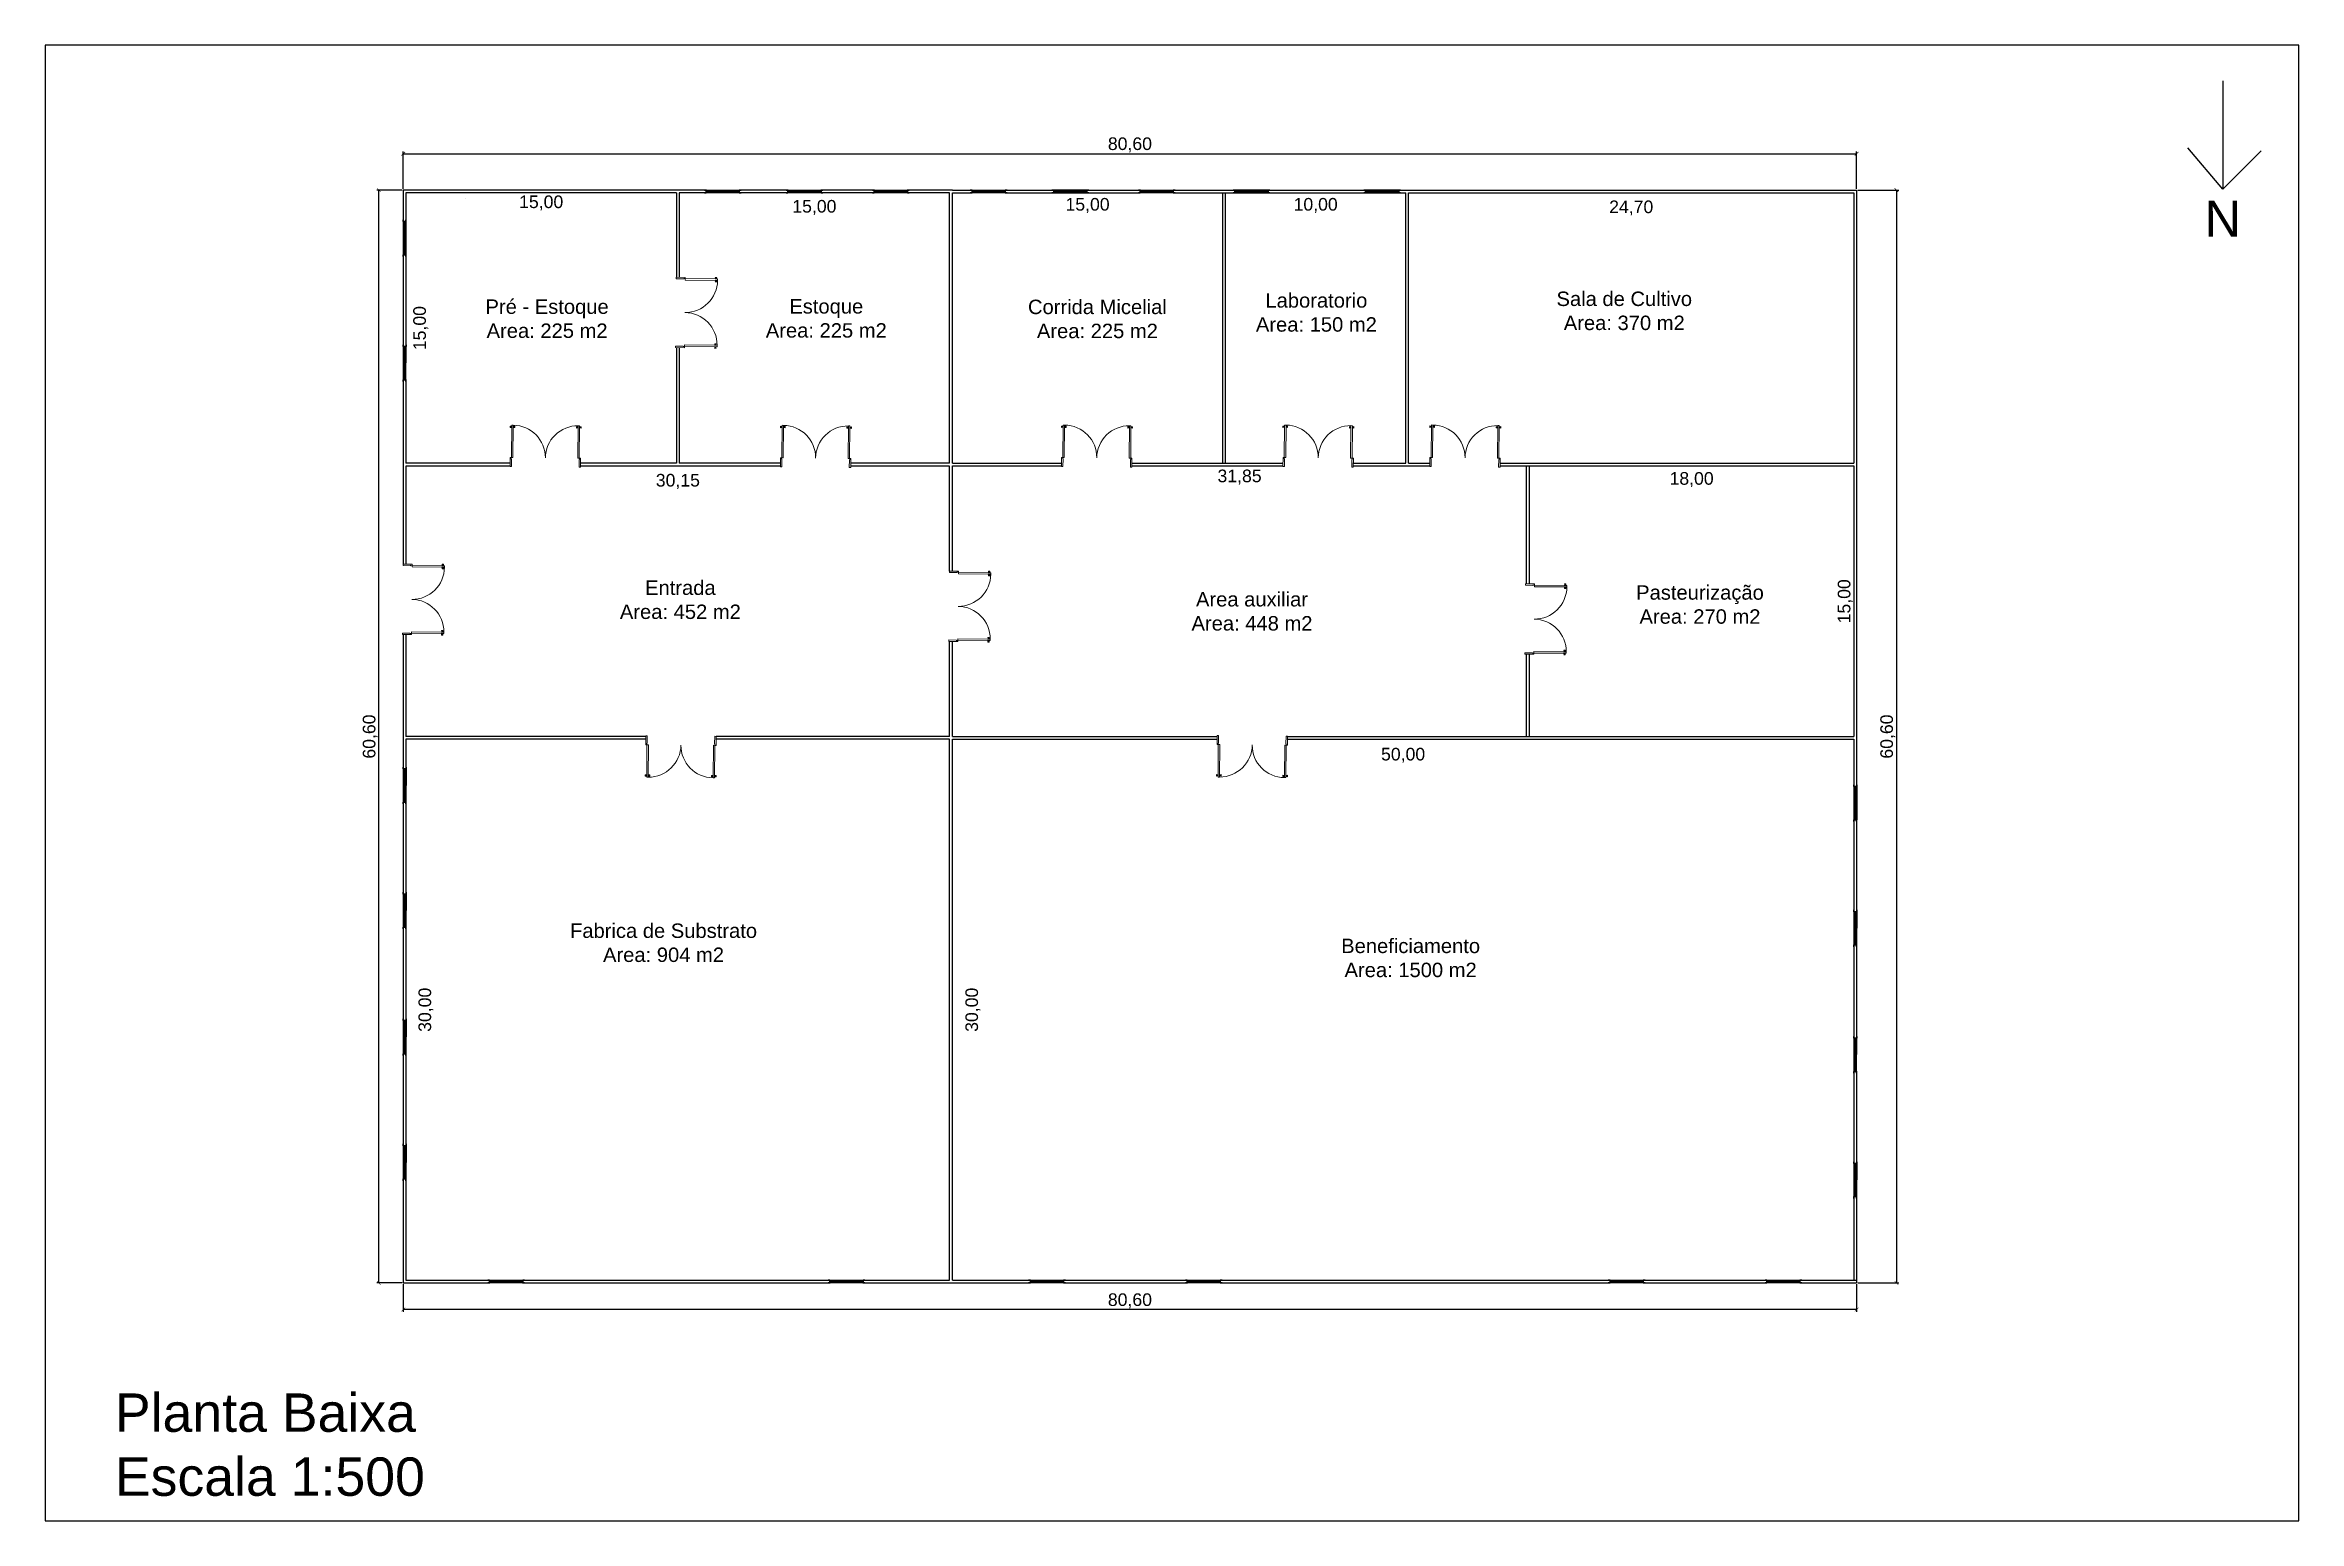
# Model space of a CAD drawing. Header units: millimetres. Extents: x 2943 to 3068, y 1960 to 2042.
import ezdxf

# ---------------------------------------------------------------- set-up
doc = ezdxf.new("R2010")
doc.units = ezdxf.units.MM
doc.styles.get("Standard").update_dxf_attribs({"font": 'arial.ttf'})
doc.dimstyles.new('cotas externas', dxfattribs={"dimtxt": 0.7, "dimasz": 0.2, "dimexe": 0.125, "dimexo": 0.0625, "dimgap": 0.0625, "dimtad": 1, "dimzin": 1, "dimtxsty": 'Standard', "dimblk": 'ARCHTICK', "dimcen": 0.2, "dimadec": 0, "dimazin": 0, "dimtfac": 1, "dimtmove": 0, "dimatfit": 3, "dimfxl": 1, "dimarcsym": 0})
doc.dimstyles.new('cotas internas', dxfattribs={"dimtxt": 0.7, "dimasz": 2.5, "dimexe": 1.25, "dimexo": 0.625, "dimgap": 0.0625, "dimtad": 1, "dimzin": 1, "dimtxsty": 'Standard', "dimcen": 2.5, "dimse1": 1, "dimse2": 1, "dimsd1": 1, "dimsd2": 1, "dimadec": 0, "dimazin": 0, "dimtfac": 1, "dimtmove": 0, "dimatfit": 3, "dimfxl": 1, "dimarcsym": 0})

msp = doc.modelspace()

# ---------------------------------------------------------------- texts
msp.add_text('N', height=2).set_placement((3062.597, 2031.435))
at = {"attachment_point": 1}
for s, width, insert, char_height in [('\\pxqc;Pré - Estoque\\PArea: 225 m2', 11.2183, (2965.069, 2027.959), 0.8), ('\\pxqc;Estoque\\PArea: 225 m2', 11.2183, (2980.552, 2027.976), 0.8), ('\\pxqc;Corrida Micelial\\PArea: 225 m2', 11.2183, (2995.587, 2027.946), 0.8), ('\\pxqc;Laboratorio\\PArea: 150 m2', 11.2183, (3007.731, 2028.306), 0.8), ('\\pxqc;Sala de Cultivo\\PArea: 370 m2', 11.2183, (3024.806, 2028.395), 0.8), ('\\pxqc;Entrada\\PArea: 452 m2', 11.2183, (2972.459, 2012.374), 0.8), ('\\pxqc;Area auxiliar\\PArea: 448 m2', 11.2183, (3004.161, 2011.734), 0.8), ('\\pxqc;Pasteurização\\PArea: 270 m2', 11.2183, (3029.005, 2012.11), 0.8), ('\\pxqc;Fabrica de Substrato\\PArea: 904 m2', 11.2183, (2971.526, 1993.354), 0.8), ('\\pxqc;Beneficiamento\\PArea: 1500 m2', 11.2183, (3012.958, 1992.514), 0.8), ('Planta Baixa\\PEscala 1:500', 34.08895, (2946.707, 1967.295), 2.1288)]:
    msp.add_mtext_dynamic_manual_height_columns(s, width=width, gutter_width=2.404, heights=[0], dxfattribs=dict(at, insert=insert, char_height=char_height))

# ---------------------------------------------------------------- blocks, each defined once
blk = doc.blocks.new('*D22')
at = {"layer": 'Defpoints', "color": 0, "transparency": 16777216}
for p in [(2962.85, 2033.87), (2977.85, 2033.87), (2977.85, 2032.83)]:
    blk.add_point(p, dxfattribs=at)
at = {"color": 0, "transparency": 16777216, "insert": (2970.35, 2033.31), "char_height": 0.7, "attachment_point": 5}
blk.add_mtext('15,00', dxfattribs=at)
blk = doc.blocks.new('_ArchTick')
at = {"color": 0, "linetype": 'ByBlock', "const_width": 0.15}
blk.add_lwpolyline([(-0.5, -0.5), (0.5, 0.5)], dxfattribs=at)
blk = doc.blocks.new('*D25')
at = {"color": 0, "lineweight": -2, "transparency": 16777216}
for p, q in [((2962.7, 2034.09), (2962.7, 2036.17)), ((3043.3, 2034.09), (3043.3, 2036.17)), ((2962.7, 2036.04), (3043.3, 2036.04))]:
    blk.add_line(p, q, dxfattribs=at)
at = {"layer": 'Defpoints', "color": 0, "transparency": 16777216}
for p in [(3043.3, 2036.04), (2962.7, 2034.02), (3043.3, 2034.02)]:
    blk.add_point(p, dxfattribs=at)
at = {"color": 0, "lineweight": -2, "transparency": 16777216, "xscale": 0.2, "yscale": 0.2, "zscale": 0.2, "rotation": 180}
blk.add_blockref('_ArchTick', (2962.7, 2036.04), dxfattribs=at)
at = {"color": 0, "lineweight": -2, "transparency": 16777216, "xscale": 0.2, "yscale": 0.2, "zscale": 0.2}
blk.add_blockref('_ArchTick', (3043.3, 2036.04), dxfattribs=at)
at = {"color": 0, "transparency": 16777216, "insert": (3003, 2036.53), "char_height": 0.7, "attachment_point": 5}
blk.add_mtext('80,60', dxfattribs=at)
blk = doc.blocks.new('*D28')
at = {"color": 0, "lineweight": -2, "transparency": 16777216}
for p, q in [((2962.64, 2034.02), (2961.23, 2034.02)), ((2961.35, 1973.42), (2961.35, 2034.02)), ((2962.64, 1973.42), (2961.23, 1973.42))]:
    blk.add_line(p, q, dxfattribs=at)
at = {"layer": 'Defpoints', "color": 0, "transparency": 16777216}
for p in [(2961.35, 2034.02), (2962.7, 2034.02), (2962.7, 1973.42)]:
    blk.add_point(p, dxfattribs=at)
at = {"color": 0, "lineweight": -2, "transparency": 16777216, "xscale": 0.2, "yscale": 0.2, "zscale": 0.2}
for p, rotation in [((2961.35, 2034.02), 90), ((2961.35, 1973.42), 270)]:
    blk.add_blockref('_ArchTick', p, dxfattribs=dict(at, rotation=rotation))
at = {"color": 0, "transparency": 16777216, "insert": (2960.87, 2003.72), "char_height": 0.7, "attachment_point": 5, "rotation": 90}
blk.add_mtext('60,60', dxfattribs=at)
blk = doc.blocks.new('*D29')
at = {"color": 0, "lineweight": -2, "transparency": 16777216}
for p, q in [((3043.36, 2034.02), (3045.64, 2034.02)), ((3045.51, 2034.02), (3045.51, 1973.42)), ((3043.36, 1973.42), (3045.64, 1973.42))]:
    blk.add_line(p, q, dxfattribs=at)
at = {"layer": 'Defpoints', "color": 0, "transparency": 16777216}
for p in [(3043.3, 2034.02), (3043.3, 1973.42), (3045.51, 1973.42)]:
    blk.add_point(p, dxfattribs=at)
at = {"color": 0, "lineweight": -2, "transparency": 16777216, "xscale": 0.2, "yscale": 0.2, "zscale": 0.2}
for p, rotation in [((3045.51, 2034.02), 90), ((3045.51, 1973.42), 270)]:
    blk.add_blockref('_ArchTick', p, dxfattribs=dict(at, rotation=rotation))
at = {"color": 0, "transparency": 16777216, "insert": (3045.03, 2003.72), "char_height": 0.7, "attachment_point": 5, "rotation": 90}
blk.add_mtext('60,60', dxfattribs=at)
blk = doc.blocks.new('*D30')
at = {"color": 0, "lineweight": -2, "transparency": 16777216}
for p, q in [((2962.7, 1973.36), (2962.7, 1971.82)), ((3043.3, 1973.36), (3043.3, 1971.82)), ((3043.3, 1971.95), (2962.7, 1971.95))]:
    blk.add_line(p, q, dxfattribs=at)
at = {"layer": 'Defpoints', "color": 0, "transparency": 16777216}
for p in [(2962.7, 1973.42), (3043.3, 1973.42), (2962.7, 1971.95)]:
    blk.add_point(p, dxfattribs=at)
at = {"color": 0, "lineweight": -2, "transparency": 16777216, "xscale": 0.2, "yscale": 0.2, "zscale": 0.2, "rotation": 180}
blk.add_blockref('_ArchTick', (2962.7, 1971.95), dxfattribs=at)
at = {"color": 0, "lineweight": -2, "transparency": 16777216, "xscale": 0.2, "yscale": 0.2, "zscale": 0.2}
blk.add_blockref('_ArchTick', (3043.3, 1971.95), dxfattribs=at)
at = {"color": 0, "transparency": 16777216, "insert": (3003, 1972.43), "char_height": 0.7, "attachment_point": 5}
blk.add_mtext('80,60', dxfattribs=at)
blk = doc.blocks.new('*D31')
at = {"layer": 'Defpoints', "color": 0, "transparency": 16777216}
for p in [(2962.85, 2033.87), (2962.85, 2018.87), (2964.16, 2018.87)]:
    blk.add_point(p, dxfattribs=at)
at = {"color": 0, "transparency": 16777216, "insert": (2963.67, 2026.37), "char_height": 0.7, "attachment_point": 5, "rotation": 90}
blk.add_mtext('15,00', dxfattribs=at)
blk = doc.blocks.new('*D32')
at = {"layer": 'Defpoints', "color": 0, "transparency": 16777216}
for p in [(2978, 2033.87), (2993, 2033.87), (2993, 2032.58)]:
    blk.add_point(p, dxfattribs=at)
at = {"color": 0, "transparency": 16777216, "insert": (2985.5, 2033.06), "char_height": 0.7, "attachment_point": 5}
blk.add_mtext('15,00', dxfattribs=at)
blk = doc.blocks.new('*D33')
at = {"layer": 'Defpoints', "color": 0, "transparency": 16777216}
for p in [(2993.15, 2033.87), (3008.15, 2033.87), (3008.15, 2032.69)]:
    blk.add_point(p, dxfattribs=at)
at = {"color": 0, "transparency": 16777216, "insert": (3000.65, 2033.17), "char_height": 0.7, "attachment_point": 5}
blk.add_mtext('15,00', dxfattribs=at)
blk = doc.blocks.new('*D34')
at = {"layer": 'Defpoints', "color": 0, "transparency": 16777216}
for p in [(3008.3, 2033.87), (3018.3, 2033.87), (3018.3, 2032.69)]:
    blk.add_point(p, dxfattribs=at)
at = {"color": 0, "transparency": 16777216, "insert": (3013.3, 2033.17), "char_height": 0.7, "attachment_point": 5}
blk.add_mtext('10,00', dxfattribs=at)
blk = doc.blocks.new('*D35')
at = {"layer": 'Defpoints', "color": 0, "transparency": 16777216}
for p in [(3018.45, 2033.87), (3043.15, 2033.87), (3043.15, 2032.55)]:
    blk.add_point(p, dxfattribs=at)
at = {"color": 0, "transparency": 16777216, "insert": (3030.8, 2033.03), "char_height": 0.7, "attachment_point": 5}
blk.add_mtext('24,70', dxfattribs=at)
blk = doc.blocks.new('*D37')
at = {"layer": 'Defpoints', "color": 0, "transparency": 16777216}
for p in [(2962.85, 2003.57), (2962.85, 1973.57), (2964.45, 1973.57)]:
    blk.add_point(p, dxfattribs=at)
at = {"color": 0, "transparency": 16777216, "insert": (2963.96, 1988.57), "char_height": 0.7, "attachment_point": 5, "rotation": 90}
blk.add_mtext('30,00', dxfattribs=at)
blk = doc.blocks.new('*D38')
at = {"layer": 'Defpoints', "color": 0, "transparency": 16777216}
for p in [(2993.15, 2003.57), (3043.15, 2003.57), (3043.15, 2002.19)]:
    blk.add_point(p, dxfattribs=at)
at = {"color": 0, "transparency": 16777216, "insert": (3018.15, 2002.68), "char_height": 0.7, "attachment_point": 5}
blk.add_mtext('50,00', dxfattribs=at)
blk = doc.blocks.new('*D39')
at = {"layer": 'Defpoints', "color": 0, "transparency": 16777216}
for p in [(2993.15, 2003.57), (2993.15, 1973.57), (2994.78, 1973.57)]:
    blk.add_point(p, dxfattribs=at)
at = {"color": 0, "transparency": 16777216, "insert": (2994.29, 1988.57), "char_height": 0.7, "attachment_point": 5, "rotation": 90}
blk.add_mtext('30,00', dxfattribs=at)
blk = doc.blocks.new('*D40')
at = {"layer": 'Defpoints', "color": 0, "transparency": 16777216}
for p in [(3025.15, 2018.72), (3043.15, 2018.72), (3043.15, 2017.49)]:
    blk.add_point(p, dxfattribs=at)
at = {"color": 0, "transparency": 16777216, "insert": (3034.15, 2017.97), "char_height": 0.7, "attachment_point": 5}
blk.add_mtext('18,00', dxfattribs=at)
blk = doc.blocks.new('*D41')
at = {"layer": 'Defpoints', "color": 0, "transparency": 16777216}
for p in [(3043.15, 2018.73), (3043.15, 2003.72), (3043.15, 2003.72)]:
    blk.add_point(p, dxfattribs=at)
at = {"color": 0, "transparency": 16777216, "insert": (3042.67, 2011.22), "char_height": 0.7, "attachment_point": 5, "rotation": 90}
blk.add_mtext('15,00', dxfattribs=at)
blk = doc.blocks.new('*D42')
at = {"layer": 'Defpoints', "color": 0, "transparency": 16777216}
for p in [(2993.15, 2018.72), (3025, 2018.72), (3025, 2017.63)]:
    blk.add_point(p, dxfattribs=at)
at = {"color": 0, "transparency": 16777216, "insert": (3009.08, 2018.11), "char_height": 0.7, "attachment_point": 5}
blk.add_mtext('31,85', dxfattribs=at)
blk = doc.blocks.new('*D43')
at = {"layer": 'Defpoints', "color": 0, "transparency": 16777216}
for p in [(2962.85, 2018.72), (2993, 2018.72), (2993, 2017.39)]:
    blk.add_point(p, dxfattribs=at)
at = {"color": 0, "transparency": 16777216, "insert": (2977.93, 2017.87), "char_height": 0.7, "attachment_point": 5}
blk.add_mtext('30,15', dxfattribs=at)

# ---------------------------------------------------------------- dimensions: what is measured, and where the dimension line sits
for base, p1, p2, dimstyle, picture, middle in [((3043.302, 2036.043), (2962.702, 2034.023), (3043.302, 2034.023), 'cotas externas', '*D25', (3003.002, 2036.526)), ((2977.852, 2032.828), (2962.852, 2033.873), (2977.852, 2033.873), 'cotas internas', '*D22', (2970.352, 2033.311)), ((2993.002, 2032.575), (2978.002, 2033.873), (2993.002, 2033.873), 'cotas internas', '*D32', (2985.502, 2033.059)), ((3008.152, 2032.689), (2993.152, 2033.873), (3008.152, 2033.873), 'cotas internas', '*D33', (3000.652, 2033.172)), ((3018.302, 2032.689), (3008.302, 2033.873), (3018.302, 2033.873), 'cotas internas', '*D34', (3013.302, 2033.172)), ((3043.152, 2032.551), (3018.452, 2033.873), (3043.152, 2033.873), 'cotas internas', '*D35', (3030.802, 2033.034)), ((2993.002, 2017.389), (2962.852, 2018.723), (2993.002, 2018.723), 'cotas internas', '*D43', (2977.927, 2017.872)), ((3025.002, 2017.625), (2993.152, 2018.724), (3025.002, 2018.724), 'cotas internas', '*D42', (3009.077, 2018.108)), ((3043.152, 2017.487), (3025.152, 2018.724), (3043.152, 2018.724), 'cotas internas', '*D40', (3034.152, 2017.97)), ((3043.152, 2002.192), (2993.152, 2003.57), (3043.152, 2003.57), 'cotas internas', '*D38', (3018.152, 2002.675)), ((2962.702, 1971.948), (3043.302, 1973.423), (2962.702, 1973.423), 'cotas externas', '*D30', (3003.002, 1972.431))]:
    dim = msp.add_linear_dim(base=base, p1=p1, p2=p2, dimstyle=dimstyle)
    dim.commit()
    dim.dimension.update_dxf_attribs({"geometry": picture, "text_midpoint": middle})
for base, p1, p2, dimstyle, picture, middle in [((2961.351, 2034.023), (2962.702, 1973.423), (2962.702, 2034.023), 'cotas externas', '*D28', (2960.868, 2003.723)), ((2964.158, 2018.873), (2962.852, 2033.873), (2962.852, 2018.873), 'cotas internas', '*D31', (2963.674, 2026.373)), ((3045.51, 1973.423), (3043.302, 2034.023), (3043.302, 1973.423), 'cotas externas', '*D29', (3045.027, 2003.723)), ((3043.152, 2003.724), (3043.152, 2018.725), (3043.152, 2003.724), 'cotas internas', '*D41', (3042.669, 2011.225)), ((2964.448, 1973.573), (2962.852, 2003.573), (2962.852, 1973.573), 'cotas internas', '*D37', (2963.965, 1988.573)), ((2994.777, 1973.573), (2993.152, 2003.57), (2993.152, 1973.573), 'cotas internas', '*D39', (2994.294, 1988.571))]:
    dim = msp.add_linear_dim(base=base, p1=p1, p2=p2, angle=90, dimstyle=dimstyle)
    dim.commit()
    dim.dimension.update_dxf_attribs({"geometry": picture, "text_midpoint": middle})

# ---------------------------------------------------------------- linework, layer by layer
for p, q in [((3067.83, 2042.064), (2942.837, 2042.064)), ((2942.837, 2042.064), (2942.837, 2036.574)), ((3067.83, 1960.226), (3067.83, 2042.064)), ((3063.613, 2040.076), (3063.613, 2034.076)), ((2942.837, 2036.574), (2942.837, 1960.226)), ((3063.613, 2034.076), (3061.678, 2036.368)), ((3063.613, 2034.076), (3065.739, 2036.192)), ((2962.702, 2034.023), (2962.702, 2032.35)), ((2979.4, 2034.023), (2962.702, 2034.023)), ((2962.852, 2033.873), (2962.852, 2032.35)), ((2977.852, 2033.873), (2962.852, 2033.873)), ((2977.852, 2033.873), (2977.852, 2029.188)), ((2978.002, 2033.873), (2978.002, 2029.187)), ((2979.4, 2033.873), (2978.002, 2033.873)), ((2979.5, 2034.025), (2981.338, 2034.023)), ((2981.338, 2033.873), (2979.5, 2033.873)), ((2979.519, 2033.978), (2980.886, 2033.976)), ((2979.519, 2033.922), (2980.886, 2033.919)), ((2981.319, 2033.976), (2980.886, 2033.976)), ((2981.319, 2033.919), (2980.886, 2033.919)), ((2983.932, 2034.023), (2981.4, 2034.023)), ((2983.932, 2033.873), (2981.4, 2033.873)), ((2984.032, 2034.025), (2985.869, 2034.023)), ((2985.869, 2033.873), (2984.032, 2033.875)), ((2984.051, 2033.978), (2985.418, 2033.976)), ((2984.051, 2033.922), (2985.418, 2033.919)), ((2985.851, 2033.976), (2985.418, 2033.976)), ((2985.851, 2033.919), (2985.418, 2033.919)), ((2988.724, 2034.023), (2985.932, 2034.023)), ((2988.724, 2033.873), (2985.932, 2033.873)), ((2988.824, 2034.025), (2990.661, 2034.023)), ((2990.661, 2033.873), (2988.824, 2033.875)), ((2988.842, 2033.978), (2990.209, 2033.976)), ((2988.842, 2033.922), (2990.209, 2033.919)), ((2990.643, 2033.976), (2990.209, 2033.976)), ((2990.643, 2033.919), (2990.209, 2033.919)), ((2993.152, 2034.023), (2990.724, 2034.023)), ((2993.002, 2033.873), (2990.724, 2033.873)), ((2993.002, 2018.873), (2993.002, 2033.873)), ((2993.152, 2034.023), (2994.146, 2034.023)), ((2993.152, 2018.875), (2993.152, 2033.873)), ((2993.152, 2033.873), (2994.146, 2033.873)), ((2994.246, 2034.025), (2996.084, 2034.023)), ((2996.084, 2033.873), (2994.246, 2033.875)), ((2994.265, 2033.978), (2995.632, 2033.976)), ((2994.265, 2033.922), (2995.632, 2033.919)), ((2996.065, 2033.976), (2995.632, 2033.976)), ((2996.065, 2033.919), (2995.632, 2033.919)), ((2996.146, 2034.023), (2998.678, 2034.023)), ((2996.146, 2033.873), (2998.678, 2033.873)), ((3000.616, 2034.023), (2998.778, 2034.023)), ((2998.778, 2033.875), (3000.616, 2033.873)), ((2998.797, 2033.978), (3000.164, 2033.976)), ((2998.797, 2033.922), (3000.164, 2033.919)), ((3000.597, 2033.976), (3000.164, 2033.976)), ((3000.597, 2033.919), (3000.164, 2033.919)), ((3000.678, 2034.023), (3003.47, 2034.023)), ((3000.678, 2033.873), (3003.47, 2033.873)), ((3003.57, 2034.025), (3005.407, 2034.023)), ((3005.407, 2033.873), (3003.57, 2033.875)), ((3003.588, 2033.978), (3004.956, 2033.976)), ((3003.588, 2033.922), (3004.956, 2033.919)), ((3005.389, 2033.976), (3004.956, 2033.976)), ((3005.389, 2033.919), (3004.956, 2033.919)), ((3005.47, 2034.023), (3008.725, 2034.023)), ((3005.47, 2033.873), (3008.725, 2033.873)), ((3008.152, 2018.875), (3008.152, 2033.873)), ((3008.302, 2018.875), (3008.302, 2033.873)), ((3010.662, 2034.023), (3008.825, 2034.025)), ((3008.825, 2033.875), (3010.662, 2033.873)), ((3008.844, 2033.978), (3010.211, 2033.976)), ((3008.844, 2033.922), (3010.211, 2033.919)), ((3010.644, 2033.976), (3010.211, 2033.976)), ((3010.644, 2033.919), (3010.211, 2033.919)), ((3010.725, 2034.023), (3015.967, 2034.023)), ((3010.725, 2033.873), (3015.967, 2033.873)), ((3017.905, 2034.023), (3016.067, 2034.025)), ((3016.067, 2033.875), (3017.905, 2033.873)), ((3016.086, 2033.978), (3017.453, 2033.976)), ((3016.086, 2033.922), (3017.453, 2033.919)), ((3017.886, 2033.976), (3017.453, 2033.976)), ((3017.886, 2033.919), (3017.453, 2033.919)), ((3017.967, 2034.023), (3043.302, 2034.023)), ((3017.967, 2033.873), (3018.302, 2033.873)), ((3018.302, 2018.875), (3018.302, 2033.873)), ((3018.452, 2018.875), (3018.452, 2033.873)), ((3018.452, 2033.873), (3043.152, 2033.873)), ((3043.152, 2033.873), (3043.152, 2018.875)), ((3043.302, 2034.023), (3043.302, 2001.009)), ((2962.702, 2032.278), (2962.7, 2030.441)), ((2962.749, 2032.259), (2962.747, 2030.892)), ((2962.805, 2032.259), (2962.803, 2030.892)), ((2962.852, 2032.278), (2962.85, 2030.441)), ((2962.702, 2030.35), (2962.702, 2025.41)), ((2962.747, 2030.459), (2962.747, 2030.892)), ((2962.803, 2030.459), (2962.803, 2030.892)), ((2962.852, 2030.35), (2962.852, 2025.41)), ((2962.704, 2025.347), (2962.702, 2023.51)), ((2962.751, 2025.328), (2962.749, 2023.961)), ((2962.808, 2025.328), (2962.805, 2023.961)), ((2962.852, 2023.51), (2962.854, 2025.347)), ((2977.852, 2025.288), (2977.852, 2018.873)), ((2978.002, 2025.287), (2978.002, 2018.873)), ((2962.749, 2023.528), (2962.749, 2023.961)), ((2962.805, 2023.528), (2962.805, 2023.961)), ((2962.702, 2023.41), (2962.702, 2018.873)), ((2962.852, 2023.41), (2962.852, 2018.873)), ((2962.702, 2018.873), (2962.702, 2013.282)), ((2968.629, 2018.873), (2962.852, 2018.873)), ((2962.852, 2018.723), (2962.852, 2013.305)), ((2968.628, 2018.723), (2962.852, 2018.723)), ((2977.852, 2018.723), (2972.528, 2018.723)), ((2977.852, 2018.873), (2972.53, 2018.873)), ((2983.616, 2018.723), (2977.852, 2018.723)), ((2983.618, 2018.873), (2978.002, 2018.873)), ((2993.002, 2018.723), (2987.517, 2018.723)), ((2993.002, 2018.873), (2987.518, 2018.873)), ((2993.002, 2012.895), (2993.002, 2018.723)), ((2993.152, 2018.875), (2999.209, 2018.875)), ((2993.152, 2018.725), (2999.208, 2018.725)), ((2993.152, 2012.894), (2993.152, 2018.724)), ((3003.108, 2018.725), (3011.486, 2018.725)), ((3003.109, 2018.875), (3011.487, 2018.875)), ((3015.386, 2018.725), (3019.629, 2018.725)), ((3015.388, 2018.875), (3018.302, 2018.875)), ((3018.452, 2018.875), (3019.63, 2018.875)), ((3023.529, 2018.725), (3043.152, 2018.725)), ((3023.531, 2018.875), (3043.152, 2018.875)), ((3025.002, 2012.186), (3025.002, 2018.724)), ((3025.152, 2012.185), (3025.152, 2018.724)), ((3043.152, 2018.725), (3043.152, 2003.724)), ((2962.702, 2009.407), (2962.702, 2003.723)), ((2962.852, 2009.405), (2962.852, 2003.723)), ((2993.002, 2003.723), (2993.002, 2008.995)), ((2993.152, 2003.724), (2993.152, 2008.994)), ((3025.002, 2003.724), (3025.002, 2008.286)), ((3025.152, 2003.724), (3025.152, 2008.284)), ((2962.702, 2003.723), (2962.702, 2001.991)), ((2976.152, 2003.723), (2962.852, 2003.723)), ((2993.002, 2003.723), (2980.052, 2003.723)), ((2993.152, 2003.724), (3007.837, 2003.724)), ((3011.737, 2003.724), (3043.152, 2003.724)), ((2962.852, 2003.573), (2962.852, 2001.991)), ((2976.151, 2003.573), (2962.852, 2003.573)), ((2993.002, 2003.573), (2980.051, 2003.573)), ((2993.002, 1973.573), (2993.002, 2003.573)), ((2993.152, 2003.574), (3007.835, 2003.574)), ((2993.152, 1973.573), (2993.152, 2003.57)), ((3011.735, 2003.574), (3043.152, 2003.574)), ((3043.152, 2003.574), (3043.152, 2001.009)), ((2962.704, 2001.928), (2962.702, 2000.091)), ((2962.751, 2001.91), (2962.749, 2000.542)), ((2962.808, 2001.91), (2962.805, 2000.542)), ((2962.854, 2001.928), (2962.852, 2000.041)), ((2962.702, 1999.991), (2962.702, 1995.05)), ((2962.749, 2000.109), (2962.749, 2000.542)), ((2962.805, 2000.109), (2962.805, 2000.542)), ((2962.852, 1999.991), (2962.852, 1995.05)), ((3043.154, 2000.947), (3043.152, 1999.109)), ((3043.201, 2000.928), (3043.199, 1999.561)), ((3043.258, 2000.928), (3043.255, 1999.561)), ((3043.304, 2000.947), (3043.304, 1999.109)), ((3043.152, 1999.009), (3043.152, 1994.069)), ((3043.199, 1999.128), (3043.199, 1999.561)), ((3043.255, 1999.128), (3043.255, 1999.561)), ((3043.302, 1999.009), (3043.302, 1994.069)), ((2962.704, 1994.987), (2962.702, 1993.15)), ((2962.751, 1994.969), (2962.749, 1993.602)), ((2962.808, 1994.969), (2962.805, 1993.602)), ((2962.854, 1994.987), (2962.852, 1993.15)), ((3043.154, 1994.006), (3043.152, 1992.169)), ((3043.201, 1993.987), (3043.199, 1992.62)), ((3043.258, 1993.987), (3043.255, 1992.62)), ((3043.304, 1994.006), (3043.302, 1992.169)), ((2962.702, 1993.05), (2962.702, 1988.031)), ((2962.749, 1993.168), (2962.749, 1993.602)), ((2962.805, 1993.168), (2962.805, 1993.602)), ((2962.852, 1993.05), (2962.852, 1988.031)), ((3043.199, 1992.187), (3043.199, 1992.62)), ((3043.255, 1992.187), (3043.255, 1992.62)), ((3043.152, 1992.069), (3043.152, 1987.05)), ((3043.302, 1992.069), (3043.302, 1987.05)), ((2962.704, 1987.969), (2962.702, 1986.131)), ((2962.751, 1987.95), (2962.749, 1986.583)), ((2962.808, 1987.95), (2962.805, 1986.583)), ((2962.854, 1987.969), (2962.852, 1986.131)), ((2962.749, 1986.15), (2962.749, 1986.583)), ((2962.805, 1986.15), (2962.805, 1986.583)), ((3043.154, 1986.987), (3043.152, 1985.15)), ((3043.201, 1986.969), (3043.199, 1985.602)), ((3043.258, 1986.969), (3043.255, 1985.602)), ((3043.302, 1985.15), (3043.304, 1986.987)), ((2962.702, 1986.031), (2962.702, 1981.091)), ((2962.852, 1986.031), (2962.852, 1981.091)), ((3043.152, 1985.05), (3043.152, 1980.109)), ((3043.199, 1985.169), (3043.199, 1985.602)), ((3043.255, 1985.169), (3043.255, 1985.602)), ((3043.302, 1985.05), (3043.302, 1980.109)), ((2962.704, 1981.028), (2962.702, 1979.141)), ((2962.751, 1981.01), (2962.749, 1979.642)), ((2962.808, 1981.01), (2962.805, 1979.642)), ((2962.854, 1981.028), (2962.852, 1979.141)), ((3043.154, 1980.047), (3043.152, 1978.209)), ((3043.201, 1980.028), (3043.199, 1978.661)), ((3043.258, 1980.028), (3043.255, 1978.661)), ((3043.304, 1980.047), (3043.302, 1978.209)), ((2962.702, 1979.091), (2962.702, 1973.423)), ((2962.749, 1979.209), (2962.749, 1979.642)), ((2962.805, 1979.209), (2962.805, 1979.642)), ((2962.852, 1979.091), (2962.852, 1973.573)), ((3043.199, 1978.228), (3043.199, 1978.661)), ((3043.255, 1978.228), (3043.255, 1978.661)), ((3043.152, 1978.109), (3043.152, 1973.573)), ((3043.302, 1978.109), (3043.302, 1973.423)), ((2962.702, 1973.423), (2967.388, 1973.423)), ((2962.852, 1973.573), (2967.388, 1973.573)), ((2967.388, 1973.425), (2967.388, 1973.423)), ((2967.488, 1973.575), (2969.325, 1973.573)), ((2969.325, 1973.423), (2967.488, 1973.423)), ((2967.506, 1973.528), (2968.873, 1973.526)), ((2967.506, 1973.472), (2968.873, 1973.469)), ((2969.307, 1973.526), (2968.873, 1973.526)), ((2969.307, 1973.469), (2968.873, 1973.469)), ((2969.388, 1973.573), (2986.264, 1973.573)), ((2969.388, 1973.423), (2986.264, 1973.423)), ((2986.264, 1973.425), (2986.264, 1973.423)), ((2986.364, 1973.575), (2988.202, 1973.573)), ((2988.202, 1973.423), (2986.364, 1973.423)), ((2986.383, 1973.528), (2987.75, 1973.526)), ((2986.383, 1973.472), (2987.75, 1973.469)), ((2988.183, 1973.526), (2987.75, 1973.526)), ((2988.183, 1973.469), (2987.75, 1973.469)), ((2988.264, 1973.573), (2993.002, 1973.573)), ((2988.264, 1973.423), (2993.152, 1973.423)), ((2993.152, 1973.573), (2997.384, 1973.573)), ((2993.152, 1973.423), (2997.384, 1973.423)), ((2997.384, 1973.425), (2997.384, 1973.423)), ((2997.484, 1973.575), (2999.322, 1973.573)), ((2999.322, 1973.423), (2997.484, 1973.423)), ((2997.503, 1973.528), (2998.87, 1973.526)), ((2997.503, 1973.472), (2998.87, 1973.469)), ((2999.303, 1973.526), (2998.87, 1973.526)), ((2999.303, 1973.469), (2998.87, 1973.469)), ((2999.384, 1973.573), (3006.075, 1973.573)), ((2999.384, 1973.423), (3006.075, 1973.423)), ((3006.075, 1973.425), (3006.075, 1973.423)), ((3006.175, 1973.575), (3008.012, 1973.573)), ((3008.012, 1973.423), (3006.175, 1973.423)), ((3006.193, 1973.528), (3007.561, 1973.526)), ((3006.193, 1973.472), (3007.561, 1973.469)), ((3007.994, 1973.526), (3007.561, 1973.526)), ((3007.994, 1973.469), (3007.561, 1973.469)), ((3008.075, 1973.573), (3029.53, 1973.573)), ((3008.075, 1973.423), (3029.53, 1973.423)), ((3029.53, 1973.425), (3029.53, 1973.423)), ((3029.63, 1973.575), (3031.468, 1973.573)), ((3031.468, 1973.423), (3029.63, 1973.423)), ((3029.649, 1973.528), (3031.016, 1973.526)), ((3029.649, 1973.472), (3031.016, 1973.469)), ((3031.449, 1973.526), (3031.016, 1973.526)), ((3031.449, 1973.469), (3031.016, 1973.469)), ((3031.53, 1973.573), (3038.221, 1973.573)), ((3031.53, 1973.423), (3038.221, 1973.423)), ((3038.221, 1973.425), (3038.221, 1973.423)), ((3038.321, 1973.575), (3040.158, 1973.573)), ((3040.158, 1973.423), (3038.321, 1973.423)), ((3038.339, 1973.528), (3039.707, 1973.526)), ((3038.339, 1973.472), (3039.707, 1973.469)), ((3040.14, 1973.526), (3039.707, 1973.526)), ((3040.14, 1973.469), (3039.707, 1973.469)), ((3040.221, 1973.573), (3043.302, 1973.573)), ((3040.221, 1973.423), (3043.302, 1973.423)), ((2942.837, 1960.226), (3067.83, 1960.226))]:
    msp.add_line(p, q)
at = {"lineweight": 9}
for p, q in [((2979.991, 2029.019), (2979.991, 2029.016)), ((2979.991, 2029.016), (2980.096, 2029.014)), ((2979.991, 2029.016), (2980.015, 2029.003)), ((2979.992, 2029.101), (2980.016, 2029.114)), ((2979.992, 2029.098), (2979.992, 2029.101)), ((2979.992, 2029.101), (2980.097, 2029.101)), ((2980.013, 2028.979), (2980.002, 2028.931)), ((2980.082, 2028.93), (2980.002, 2028.931)), ((2980.084, 2029.185), (2980.005, 2029.185)), ((2980.014, 2029.138), (2980.005, 2029.185)), ((2980.025, 2028.979), (2980.013, 2028.979)), ((2980.027, 2029.138), (2980.014, 2029.138)), ((2980.015, 2029.003), (2980.014, 2028.995)), ((2980.021, 2028.995), (2980.014, 2028.995)), ((2980.015, 2029.003), (2980.072, 2029.002)), ((2980.016, 2029.114), (2980.016, 2029.122)), ((2980.022, 2029.122), (2980.016, 2029.122)), ((2980.016, 2029.114), (2980.073, 2029.114)), ((2980.021, 2028.995), (2980.065, 2028.994)), ((2980.021, 2028.995), (2980.021, 2028.987)), ((2980.025, 2028.987), (2980.021, 2028.987)), ((2980.022, 2029.122), (2980.022, 2029.13)), ((2980.027, 2029.13), (2980.022, 2029.13)), ((2980.022, 2029.122), (2980.067, 2029.122)), ((2980.025, 2028.987), (2980.06, 2028.986)), ((2980.025, 2028.987), (2980.025, 2028.979)), ((2980.025, 2028.979), (2980.06, 2028.978)), ((2980.027, 2029.13), (2980.027, 2029.138)), ((2980.027, 2029.138), (2980.062, 2029.138)), ((2980.027, 2029.13), (2980.062, 2029.13)), ((2980.06, 2028.986), (2980.06, 2028.978)), ((2980.06, 2028.986), (2980.065, 2028.986)), ((2980.06, 2028.978), (2980.073, 2028.978)), ((2980.062, 2029.138), (2980.075, 2029.138)), ((2980.062, 2029.13), (2980.062, 2029.138)), ((2980.062, 2029.13), (2980.067, 2029.13)), ((2980.065, 2028.994), (2980.072, 2028.994)), ((2980.065, 2028.994), (2980.065, 2028.986)), ((2980.067, 2029.122), (2980.067, 2029.13)), ((2980.067, 2029.122), (2980.073, 2029.122)), ((2980.096, 2029.014), (2980.072, 2029.002)), ((2980.072, 2029.002), (2980.072, 2028.994)), ((2980.073, 2029.114), (2980.073, 2029.122)), ((2980.097, 2029.101), (2980.073, 2029.114)), ((2980.073, 2028.978), (2980.082, 2028.93)), ((2980.075, 2029.138), (2980.084, 2029.185)), ((2980.096, 2029.017), (2980.096, 2029.014)), ((2980.097, 2029.098), (2980.097, 2029.101)), ((2979.957, 2025.339), (2979.957, 2025.336)), ((2979.957, 2025.336), (2980.062, 2025.334)), ((2979.957, 2025.336), (2979.981, 2025.323)), ((2979.958, 2025.421), (2979.982, 2025.434)), ((2979.958, 2025.418), (2979.958, 2025.421)), ((2979.958, 2025.421), (2980.063, 2025.421)), ((2979.979, 2025.299), (2979.968, 2025.251)), ((2980.048, 2025.25), (2979.968, 2025.251)), ((2980.05, 2025.505), (2979.971, 2025.506)), ((2979.98, 2025.458), (2979.971, 2025.506)), ((2979.991, 2025.299), (2979.979, 2025.299)), ((2979.993, 2025.458), (2979.98, 2025.458)), ((2979.981, 2025.323), (2980.038, 2025.322)), ((2979.981, 2025.323), (2979.981, 2025.315)), ((2979.987, 2025.315), (2979.981, 2025.315)), ((2979.982, 2025.434), (2979.982, 2025.442)), ((2979.988, 2025.442), (2979.982, 2025.442)), ((2979.982, 2025.434), (2980.039, 2025.434)), ((2979.987, 2025.315), (2980.032, 2025.314)), ((2979.987, 2025.315), (2979.987, 2025.307)), ((2979.992, 2025.307), (2979.987, 2025.307)), ((2979.988, 2025.442), (2979.988, 2025.45)), ((2979.993, 2025.45), (2979.988, 2025.45)), ((2979.988, 2025.442), (2980.033, 2025.442)), ((2979.992, 2025.307), (2979.991, 2025.299)), ((2979.991, 2025.299), (2980.026, 2025.298)), ((2979.992, 2025.307), (2980.027, 2025.306)), ((2979.993, 2025.45), (2979.993, 2025.458)), ((2979.993, 2025.458), (2980.028, 2025.458)), ((2979.993, 2025.45), (2980.028, 2025.45)), ((2980.027, 2025.306), (2980.026, 2025.298)), ((2980.026, 2025.298), (2980.039, 2025.298)), ((2980.027, 2025.306), (2980.031, 2025.306)), ((2980.028, 2025.458), (2980.041, 2025.458)), ((2980.028, 2025.45), (2980.028, 2025.458)), ((2980.028, 2025.45), (2980.033, 2025.45)), ((2980.032, 2025.314), (2980.031, 2025.306)), ((2980.032, 2025.314), (2980.038, 2025.314)), ((2980.033, 2025.442), (2980.033, 2025.45)), ((2980.033, 2025.442), (2980.039, 2025.442)), ((2980.062, 2025.334), (2980.038, 2025.322)), ((2980.038, 2025.322), (2980.038, 2025.314)), ((2980.039, 2025.434), (2980.039, 2025.442)), ((2980.063, 2025.421), (2980.039, 2025.434)), ((2980.039, 2025.298), (2980.048, 2025.25)), ((2980.041, 2025.458), (2980.05, 2025.505)), ((2980.062, 2025.337), (2980.062, 2025.334)), ((2980.063, 2025.418), (2980.063, 2025.421)), ((2968.631, 2020.937), (2968.631, 2020.858)), ((2968.678, 2020.928), (2968.631, 2020.937)), ((2968.678, 2020.867), (2968.631, 2020.858)), ((2968.678, 2020.915), (2968.678, 2020.928)), ((2968.686, 2020.915), (2968.678, 2020.915)), ((2968.678, 2020.88), (2968.678, 2020.915)), ((2968.686, 2020.88), (2968.678, 2020.88)), ((2968.678, 2020.88), (2968.678, 2020.867)), ((2968.686, 2020.915), (2968.686, 2020.92)), ((2968.694, 2020.92), (2968.686, 2020.92)), ((2968.686, 2020.88), (2968.686, 2020.915)), ((2968.686, 2020.88), (2968.686, 2020.875)), ((2968.694, 2020.875), (2968.686, 2020.875)), ((2968.702, 2020.926), (2968.694, 2020.926)), ((2968.694, 2020.92), (2968.694, 2020.926)), ((2968.694, 2020.875), (2968.694, 2020.92)), ((2968.694, 2020.875), (2968.694, 2020.869)), ((2968.702, 2020.869), (2968.694, 2020.869)), ((2968.715, 2020.95), (2968.702, 2020.926)), ((2968.702, 2020.869), (2968.702, 2020.926)), ((2968.715, 2020.845), (2968.702, 2020.869)), ((2968.715, 2020.845), (2968.715, 2020.95)), ((2968.718, 2020.95), (2968.715, 2020.95)), ((2968.718, 2020.845), (2968.715, 2020.845)), ((2968.797, 2020.844), (2968.8, 2020.844)), ((2968.799, 2020.949), (2968.802, 2020.949)), ((2968.8, 2020.844), (2968.802, 2020.949)), ((2968.8, 2020.844), (2968.813, 2020.868)), ((2968.802, 2020.949), (2968.814, 2020.925)), ((2968.813, 2020.868), (2968.814, 2020.925)), ((2968.813, 2020.868), (2968.821, 2020.867)), ((2968.814, 2020.925), (2968.822, 2020.925)), ((2968.821, 2020.874), (2968.822, 2020.918)), ((2968.821, 2020.874), (2968.821, 2020.867)), ((2968.821, 2020.874), (2968.829, 2020.874)), ((2968.822, 2020.918), (2968.822, 2020.925)), ((2968.822, 2020.918), (2968.83, 2020.918)), ((2968.829, 2020.878), (2968.83, 2020.913)), ((2968.829, 2020.878), (2968.829, 2020.874)), ((2968.829, 2020.878), (2968.837, 2020.878)), ((2968.83, 2020.913), (2968.83, 2020.918)), ((2968.83, 2020.913), (2968.838, 2020.913)), ((2968.837, 2020.878), (2968.838, 2020.913)), ((2968.837, 2020.878), (2968.837, 2020.866)), ((2968.837, 2020.866), (2968.885, 2020.855)), ((2968.838, 2020.926), (2968.886, 2020.935)), ((2968.838, 2020.913), (2968.838, 2020.926)), ((2968.886, 2020.935), (2968.885, 2020.855)), ((2972.311, 2020.903), (2972.31, 2020.824)), ((2972.358, 2020.833), (2972.31, 2020.824)), ((2972.358, 2020.894), (2972.311, 2020.903)), ((2972.358, 2020.881), (2972.358, 2020.894)), ((2972.366, 2020.881), (2972.358, 2020.881)), ((2972.358, 2020.846), (2972.358, 2020.881)), ((2972.366, 2020.846), (2972.358, 2020.846)), ((2972.358, 2020.846), (2972.358, 2020.833)), ((2972.366, 2020.881), (2972.366, 2020.886)), ((2972.374, 2020.886), (2972.366, 2020.886)), ((2972.366, 2020.846), (2972.366, 2020.881)), ((2972.366, 2020.846), (2972.366, 2020.841)), ((2972.374, 2020.841), (2972.366, 2020.841)), ((2972.382, 2020.892), (2972.374, 2020.892)), ((2972.374, 2020.886), (2972.374, 2020.892)), ((2972.374, 2020.841), (2972.374, 2020.886)), ((2972.374, 2020.841), (2972.374, 2020.835)), ((2972.382, 2020.835), (2972.374, 2020.835)), ((2972.395, 2020.916), (2972.382, 2020.892)), ((2972.382, 2020.835), (2972.382, 2020.892)), ((2972.395, 2020.811), (2972.382, 2020.835)), ((2972.398, 2020.916), (2972.395, 2020.916)), ((2972.395, 2020.811), (2972.395, 2020.916)), ((2972.398, 2020.811), (2972.395, 2020.811)), ((2972.477, 2020.81), (2972.48, 2020.81)), ((2972.479, 2020.915), (2972.482, 2020.915)), ((2972.48, 2020.81), (2972.482, 2020.915)), ((2972.48, 2020.81), (2972.493, 2020.834)), ((2972.482, 2020.915), (2972.494, 2020.891)), ((2972.493, 2020.834), (2972.494, 2020.891)), ((2972.493, 2020.834), (2972.501, 2020.834)), ((2972.494, 2020.891), (2972.502, 2020.891)), ((2972.501, 2020.84), (2972.502, 2020.885)), ((2972.501, 2020.84), (2972.501, 2020.834)), ((2972.501, 2020.84), (2972.509, 2020.84)), ((2972.502, 2020.885), (2972.502, 2020.891)), ((2972.502, 2020.885), (2972.51, 2020.884)), ((2972.509, 2020.845), (2972.51, 2020.88)), ((2972.509, 2020.845), (2972.509, 2020.84)), ((2972.509, 2020.845), (2972.517, 2020.845)), ((2972.51, 2020.88), (2972.51, 2020.884)), ((2972.51, 2020.88), (2972.518, 2020.88)), ((2972.517, 2020.845), (2972.518, 2020.88)), ((2972.517, 2020.845), (2972.517, 2020.832)), ((2972.517, 2020.832), (2972.565, 2020.821)), ((2972.518, 2020.892), (2972.566, 2020.901)), ((2972.518, 2020.88), (2972.518, 2020.892)), ((2972.566, 2020.901), (2972.565, 2020.821)), ((2983.619, 2020.926), (2983.619, 2020.846)), ((2983.667, 2020.916), (2983.619, 2020.926)), ((2983.667, 2020.856), (2983.619, 2020.846)), ((2983.667, 2020.904), (2983.667, 2020.916)), ((2983.675, 2020.904), (2983.667, 2020.904)), ((2983.667, 2020.869), (2983.667, 2020.904)), ((2983.675, 2020.869), (2983.667, 2020.869)), ((2983.667, 2020.869), (2983.667, 2020.856)), ((2983.675, 2020.904), (2983.675, 2020.908)), ((2983.683, 2020.908), (2983.675, 2020.908)), ((2983.675, 2020.869), (2983.675, 2020.904)), ((2983.675, 2020.869), (2983.675, 2020.864)), ((2983.682, 2020.864), (2983.675, 2020.864)), ((2983.682, 2020.864), (2983.683, 2020.908)), ((2983.682, 2020.864), (2983.682, 2020.857)), ((2983.69, 2020.857), (2983.682, 2020.857)), ((2983.691, 2020.915), (2983.683, 2020.915)), ((2983.683, 2020.908), (2983.683, 2020.915)), ((2983.69, 2020.857), (2983.691, 2020.915)), ((2983.703, 2020.834), (2983.69, 2020.857)), ((2983.703, 2020.939), (2983.691, 2020.915)), ((2983.703, 2020.834), (2983.703, 2020.939)), ((2983.707, 2020.939), (2983.703, 2020.939)), ((2983.706, 2020.834), (2983.703, 2020.834)), ((2983.785, 2020.833), (2983.788, 2020.833)), ((2983.787, 2020.938), (2983.79, 2020.938)), ((2983.788, 2020.833), (2983.79, 2020.938)), ((2983.788, 2020.833), (2983.802, 2020.856)), ((2983.79, 2020.938), (2983.802, 2020.914)), ((2983.802, 2020.856), (2983.802, 2020.914)), ((2983.802, 2020.914), (2983.81, 2020.914)), ((2983.802, 2020.856), (2983.81, 2020.856)), ((2983.81, 2020.907), (2983.81, 2020.914)), ((2983.81, 2020.863), (2983.81, 2020.907)), ((2983.81, 2020.907), (2983.818, 2020.907)), ((2983.81, 2020.863), (2983.81, 2020.856)), ((2983.81, 2020.863), (2983.818, 2020.862)), ((2983.818, 2020.902), (2983.818, 2020.907)), ((2983.818, 2020.867), (2983.818, 2020.902)), ((2983.818, 2020.902), (2983.826, 2020.902)), ((2983.818, 2020.867), (2983.818, 2020.862)), ((2983.818, 2020.867), (2983.826, 2020.867)), ((2983.826, 2020.867), (2983.825, 2020.854)), ((2983.825, 2020.854), (2983.873, 2020.844)), ((2983.826, 2020.915), (2983.874, 2020.924)), ((2983.826, 2020.902), (2983.826, 2020.915)), ((2983.826, 2020.867), (2983.826, 2020.902)), ((2983.874, 2020.924), (2983.873, 2020.844)), ((2987.299, 2020.892), (2987.299, 2020.813)), ((2987.347, 2020.882), (2987.299, 2020.892)), ((2987.346, 2020.822), (2987.299, 2020.813)), ((2987.346, 2020.835), (2987.347, 2020.87)), ((2987.354, 2020.835), (2987.346, 2020.835)), ((2987.346, 2020.835), (2987.346, 2020.822)), ((2987.347, 2020.87), (2987.347, 2020.882)), ((2987.354, 2020.87), (2987.347, 2020.87)), ((2987.354, 2020.87), (2987.354, 2020.875)), ((2987.362, 2020.875), (2987.354, 2020.875)), ((2987.354, 2020.835), (2987.354, 2020.87)), ((2987.354, 2020.835), (2987.354, 2020.83)), ((2987.362, 2020.83), (2987.354, 2020.83)), ((2987.37, 2020.881), (2987.362, 2020.881)), ((2987.362, 2020.875), (2987.362, 2020.881)), ((2987.362, 2020.83), (2987.362, 2020.875)), ((2987.362, 2020.83), (2987.362, 2020.824)), ((2987.37, 2020.824), (2987.362, 2020.824)), ((2987.383, 2020.905), (2987.37, 2020.881)), ((2987.37, 2020.824), (2987.37, 2020.881)), ((2987.383, 2020.8), (2987.37, 2020.824)), ((2987.386, 2020.905), (2987.383, 2020.905)), ((2987.383, 2020.8), (2987.383, 2020.905)), ((2987.386, 2020.8), (2987.383, 2020.8)), ((2987.465, 2020.799), (2987.468, 2020.799)), ((2987.467, 2020.904), (2987.47, 2020.904)), ((2987.468, 2020.799), (2987.47, 2020.904)), ((2987.468, 2020.799), (2987.481, 2020.823)), ((2987.47, 2020.904), (2987.482, 2020.88)), ((2987.481, 2020.823), (2987.482, 2020.88)), ((2987.481, 2020.823), (2987.489, 2020.822)), ((2987.482, 2020.88), (2987.49, 2020.88)), ((2987.489, 2020.829), (2987.49, 2020.873)), ((2987.489, 2020.829), (2987.489, 2020.822)), ((2987.489, 2020.829), (2987.497, 2020.829)), ((2987.49, 2020.873), (2987.49, 2020.88)), ((2987.49, 2020.873), (2987.498, 2020.873)), ((2987.497, 2020.833), (2987.498, 2020.868)), ((2987.497, 2020.833), (2987.497, 2020.829)), ((2987.497, 2020.833), (2987.505, 2020.833)), ((2987.498, 2020.868), (2987.498, 2020.873)), ((2987.498, 2020.868), (2987.506, 2020.868)), ((2987.505, 2020.833), (2987.506, 2020.868)), ((2987.505, 2020.833), (2987.505, 2020.821)), ((2987.505, 2020.821), (2987.553, 2020.81)), ((2987.506, 2020.881), (2987.554, 2020.89)), ((2987.506, 2020.868), (2987.506, 2020.881)), ((2987.554, 2020.89), (2987.553, 2020.81)), ((2999.21, 2020.939), (2999.21, 2020.859)), ((2999.258, 2020.929), (2999.21, 2020.939)), ((2999.258, 2020.869), (2999.21, 2020.859)), ((2999.258, 2020.916), (2999.258, 2020.929)), ((2999.266, 2020.916), (2999.258, 2020.916)), ((2999.258, 2020.881), (2999.258, 2020.916)), ((2999.266, 2020.881), (2999.258, 2020.881)), ((2999.258, 2020.881), (2999.258, 2020.869)), ((2999.266, 2020.916), (2999.266, 2020.921)), ((2999.274, 2020.921), (2999.266, 2020.921)), ((2999.266, 2020.881), (2999.266, 2020.916)), ((2999.266, 2020.881), (2999.266, 2020.877)), ((2999.274, 2020.876), (2999.266, 2020.877)), ((2999.282, 2020.927), (2999.274, 2020.927)), ((2999.274, 2020.921), (2999.274, 2020.927)), ((2999.274, 2020.876), (2999.274, 2020.921)), ((2999.274, 2020.876), (2999.274, 2020.87)), ((2999.282, 2020.87), (2999.274, 2020.87)), ((2999.295, 2020.951), (2999.282, 2020.927)), ((2999.282, 2020.87), (2999.282, 2020.927)), ((2999.294, 2020.846), (2999.282, 2020.87)), ((2999.294, 2020.846), (2999.295, 2020.951)), ((2999.298, 2020.846), (2999.294, 2020.846)), ((2999.298, 2020.951), (2999.295, 2020.951)), ((2999.377, 2020.845), (2999.38, 2020.845)), ((2999.378, 2020.95), (2999.381, 2020.95)), ((2999.38, 2020.845), (2999.381, 2020.95)), ((2999.38, 2020.845), (2999.393, 2020.869)), ((2999.381, 2020.95), (2999.394, 2020.926)), ((2999.393, 2020.869), (2999.394, 2020.926)), ((2999.393, 2020.869), (2999.401, 2020.869)), ((2999.394, 2020.926), (2999.402, 2020.926)), ((2999.401, 2020.875), (2999.402, 2020.92)), ((2999.401, 2020.875), (2999.401, 2020.869)), ((2999.401, 2020.875), (2999.409, 2020.875)), ((2999.402, 2020.92), (2999.402, 2020.926)), ((2999.402, 2020.92), (2999.41, 2020.92)), ((2999.409, 2020.88), (2999.41, 2020.915)), ((2999.409, 2020.88), (2999.409, 2020.875)), ((2999.409, 2020.88), (2999.417, 2020.88)), ((2999.41, 2020.915), (2999.41, 2020.92)), ((2999.41, 2020.915), (2999.417, 2020.915)), ((2999.417, 2020.915), (2999.418, 2020.928)), ((2999.417, 2020.88), (2999.417, 2020.915)), ((2999.417, 2020.88), (2999.417, 2020.867)), ((2999.417, 2020.867), (2999.464, 2020.857)), ((2999.418, 2020.928), (2999.466, 2020.936)), ((2999.466, 2020.936), (2999.464, 2020.857)), ((3002.89, 2020.905), (3002.89, 2020.825)), ((3002.938, 2020.895), (3002.89, 2020.905)), ((3002.938, 2020.835), (3002.89, 2020.825)), ((3002.938, 2020.882), (3002.938, 2020.895)), ((3002.946, 2020.882), (3002.938, 2020.882)), ((3002.938, 2020.847), (3002.938, 2020.882)), ((3002.946, 2020.847), (3002.938, 2020.847)), ((3002.938, 2020.847), (3002.938, 2020.835)), ((3002.946, 2020.882), (3002.946, 2020.887)), ((3002.954, 2020.887), (3002.946, 2020.887)), ((3002.946, 2020.847), (3002.946, 2020.882)), ((3002.946, 2020.847), (3002.946, 2020.843)), ((3002.954, 2020.843), (3002.946, 2020.843)), ((3002.962, 2020.894), (3002.954, 2020.894)), ((3002.954, 2020.887), (3002.954, 2020.894)), ((3002.954, 2020.843), (3002.954, 2020.887)), ((3002.954, 2020.843), (3002.954, 2020.836)), ((3002.962, 2020.836), (3002.954, 2020.836)), ((3002.975, 2020.917), (3002.962, 2020.894)), ((3002.962, 2020.836), (3002.962, 2020.894)), ((3002.974, 2020.812), (3002.962, 2020.836)), ((3002.974, 2020.812), (3002.975, 2020.917)), ((3002.977, 2020.812), (3002.974, 2020.812)), ((3002.978, 2020.917), (3002.975, 2020.917)), ((3003.056, 2020.812), (3003.06, 2020.812)), ((3003.058, 2020.917), (3003.061, 2020.917)), ((3003.06, 2020.812), (3003.061, 2020.917)), ((3003.06, 2020.812), (3003.073, 2020.835)), ((3003.061, 2020.917), (3003.074, 2020.893)), ((3003.073, 2020.835), (3003.074, 2020.893)), ((3003.073, 2020.835), (3003.081, 2020.835)), ((3003.074, 2020.893), (3003.082, 2020.892)), ((3003.081, 2020.841), (3003.082, 2020.886)), ((3003.081, 2020.841), (3003.081, 2020.835)), ((3003.081, 2020.841), (3003.089, 2020.841)), ((3003.082, 2020.886), (3003.082, 2020.892)), ((3003.082, 2020.886), (3003.089, 2020.886)), ((3003.089, 2020.881), (3003.089, 2020.886)), ((3003.089, 2020.846), (3003.089, 2020.881)), ((3003.089, 2020.881), (3003.097, 2020.881)), ((3003.089, 2020.846), (3003.089, 2020.841)), ((3003.089, 2020.846), (3003.097, 2020.846)), ((3003.097, 2020.881), (3003.098, 2020.894)), ((3003.097, 2020.846), (3003.097, 2020.881)), ((3003.097, 2020.846), (3003.097, 2020.833)), ((3003.097, 2020.833), (3003.144, 2020.823)), ((3003.098, 2020.894), (3003.145, 2020.903)), ((3003.145, 2020.903), (3003.144, 2020.823)), ((3011.489, 2020.941), (3011.489, 2020.861)), ((3011.536, 2020.931), (3011.489, 2020.941)), ((3011.536, 2020.871), (3011.489, 2020.861)), ((3011.536, 2020.918), (3011.536, 2020.931)), ((3011.544, 2020.918), (3011.536, 2020.918)), ((3011.536, 2020.883), (3011.536, 2020.918)), ((3011.544, 2020.883), (3011.536, 2020.883)), ((3011.536, 2020.883), (3011.536, 2020.871)), ((3011.544, 2020.918), (3011.544, 2020.923)), ((3011.552, 2020.923), (3011.544, 2020.923)), ((3011.544, 2020.883), (3011.544, 2020.918)), ((3011.544, 2020.883), (3011.544, 2020.879)), ((3011.552, 2020.878), (3011.544, 2020.879)), ((3011.56, 2020.929), (3011.552, 2020.929)), ((3011.552, 2020.923), (3011.552, 2020.929)), ((3011.552, 2020.878), (3011.552, 2020.923)), ((3011.552, 2020.878), (3011.552, 2020.872)), ((3011.56, 2020.872), (3011.552, 2020.872)), ((3011.573, 2020.953), (3011.56, 2020.929)), ((3011.56, 2020.872), (3011.56, 2020.929)), ((3011.573, 2020.848), (3011.56, 2020.872)), ((3011.573, 2020.848), (3011.573, 2020.953)), ((3011.576, 2020.953), (3011.573, 2020.953)), ((3011.576, 2020.848), (3011.573, 2020.848)), ((3011.655, 2020.847), (3011.658, 2020.847)), ((3011.657, 2020.952), (3011.66, 2020.952)), ((3011.658, 2020.847), (3011.66, 2020.952)), ((3011.658, 2020.847), (3011.671, 2020.871)), ((3011.66, 2020.952), (3011.672, 2020.928)), ((3011.671, 2020.871), (3011.672, 2020.928)), ((3011.671, 2020.871), (3011.679, 2020.871)), ((3011.672, 2020.928), (3011.68, 2020.928)), ((3011.679, 2020.877), (3011.68, 2020.922)), ((3011.679, 2020.877), (3011.679, 2020.871)), ((3011.679, 2020.877), (3011.687, 2020.877)), ((3011.68, 2020.922), (3011.68, 2020.928)), ((3011.68, 2020.922), (3011.688, 2020.922)), ((3011.687, 2020.882), (3011.688, 2020.917)), ((3011.687, 2020.882), (3011.687, 2020.877)), ((3011.687, 2020.882), (3011.695, 2020.882)), ((3011.688, 2020.917), (3011.688, 2020.922)), ((3011.688, 2020.917), (3011.696, 2020.917)), ((3011.695, 2020.882), (3011.696, 2020.917)), ((3011.695, 2020.882), (3011.695, 2020.869)), ((3011.695, 2020.869), (3011.743, 2020.859)), ((3011.696, 2020.93), (3011.744, 2020.938)), ((3011.696, 2020.917), (3011.696, 2020.93)), ((3011.744, 2020.938), (3011.743, 2020.859)), ((3015.169, 2020.907), (3015.168, 2020.827)), ((3015.216, 2020.837), (3015.168, 2020.827)), ((3015.216, 2020.897), (3015.169, 2020.907)), ((3015.216, 2020.884), (3015.216, 2020.897)), ((3015.224, 2020.884), (3015.216, 2020.884)), ((3015.216, 2020.849), (3015.216, 2020.884)), ((3015.224, 2020.849), (3015.216, 2020.849)), ((3015.216, 2020.849), (3015.216, 2020.837)), ((3015.224, 2020.884), (3015.224, 2020.889)), ((3015.232, 2020.889), (3015.224, 2020.889)), ((3015.224, 2020.849), (3015.224, 2020.884)), ((3015.224, 2020.849), (3015.224, 2020.845)), ((3015.232, 2020.845), (3015.224, 2020.845)), ((3015.24, 2020.896), (3015.232, 2020.896)), ((3015.232, 2020.889), (3015.232, 2020.896)), ((3015.232, 2020.845), (3015.232, 2020.889)), ((3015.232, 2020.845), (3015.232, 2020.838)), ((3015.24, 2020.838), (3015.232, 2020.838)), ((3015.253, 2020.919), (3015.24, 2020.896)), ((3015.24, 2020.838), (3015.24, 2020.896)), ((3015.253, 2020.814), (3015.24, 2020.838)), ((3015.256, 2020.919), (3015.253, 2020.919)), ((3015.253, 2020.814), (3015.253, 2020.919)), ((3015.256, 2020.814), (3015.253, 2020.814)), ((3015.335, 2020.814), (3015.338, 2020.814)), ((3015.337, 2020.919), (3015.34, 2020.919)), ((3015.338, 2020.814), (3015.34, 2020.919)), ((3015.338, 2020.814), (3015.351, 2020.837)), ((3015.34, 2020.919), (3015.352, 2020.895)), ((3015.351, 2020.837), (3015.352, 2020.895)), ((3015.351, 2020.837), (3015.359, 2020.837)), ((3015.352, 2020.895), (3015.36, 2020.894)), ((3015.359, 2020.843), (3015.36, 2020.888)), ((3015.359, 2020.843), (3015.359, 2020.837)), ((3015.359, 2020.843), (3015.367, 2020.843)), ((3015.36, 2020.888), (3015.36, 2020.894)), ((3015.36, 2020.888), (3015.368, 2020.888)), ((3015.367, 2020.848), (3015.368, 2020.883)), ((3015.367, 2020.848), (3015.367, 2020.843)), ((3015.367, 2020.848), (3015.375, 2020.848)), ((3015.368, 2020.883), (3015.368, 2020.888)), ((3015.368, 2020.883), (3015.376, 2020.883)), ((3015.375, 2020.848), (3015.376, 2020.883)), ((3015.375, 2020.848), (3015.375, 2020.835)), ((3015.375, 2020.835), (3015.423, 2020.825)), ((3015.376, 2020.896), (3015.424, 2020.905)), ((3015.376, 2020.883), (3015.376, 2020.896)), ((3015.424, 2020.905), (3015.423, 2020.825)), ((3019.632, 2020.944), (3019.632, 2020.864)), ((3019.68, 2020.934), (3019.632, 2020.944)), ((3019.679, 2020.874), (3019.632, 2020.864)), ((3019.679, 2020.886), (3019.68, 2020.921)), ((3019.687, 2020.886), (3019.679, 2020.886)), ((3019.679, 2020.886), (3019.679, 2020.874)), ((3019.68, 2020.921), (3019.68, 2020.934)), ((3019.688, 2020.921), (3019.68, 2020.921)), ((3019.687, 2020.886), (3019.688, 2020.921)), ((3019.687, 2020.886), (3019.687, 2020.882)), ((3019.695, 2020.882), (3019.687, 2020.882)), ((3019.688, 2020.921), (3019.688, 2020.926)), ((3019.695, 2020.926), (3019.688, 2020.926)), ((3019.695, 2020.926), (3019.696, 2020.933)), ((3019.695, 2020.882), (3019.695, 2020.926)), ((3019.695, 2020.882), (3019.695, 2020.875)), ((3019.703, 2020.875), (3019.695, 2020.875)), ((3019.703, 2020.933), (3019.696, 2020.933)), ((3019.716, 2020.956), (3019.703, 2020.933)), ((3019.703, 2020.875), (3019.703, 2020.933)), ((3019.716, 2020.851), (3019.703, 2020.875)), ((3019.716, 2020.851), (3019.716, 2020.956)), ((3019.719, 2020.956), (3019.716, 2020.956)), ((3019.719, 2020.851), (3019.716, 2020.851)), ((3019.798, 2020.851), (3019.801, 2020.851)), ((3019.8, 2020.956), (3019.803, 2020.956)), ((3019.801, 2020.851), (3019.803, 2020.956)), ((3019.801, 2020.851), (3019.814, 2020.874)), ((3019.803, 2020.956), (3019.815, 2020.932)), ((3019.814, 2020.874), (3019.815, 2020.932)), ((3019.814, 2020.874), (3019.822, 2020.874)), ((3019.815, 2020.932), (3019.823, 2020.931)), ((3019.822, 2020.881), (3019.823, 2020.925)), ((3019.822, 2020.881), (3019.822, 2020.874)), ((3019.822, 2020.881), (3019.83, 2020.88)), ((3019.823, 2020.925), (3019.823, 2020.931)), ((3019.823, 2020.925), (3019.831, 2020.925)), ((3019.831, 2020.885), (3019.83, 2020.88)), ((3019.831, 2020.92), (3019.831, 2020.925)), ((3019.831, 2020.885), (3019.831, 2020.92)), ((3019.831, 2020.92), (3019.839, 2020.92)), ((3019.831, 2020.885), (3019.838, 2020.885)), ((3019.838, 2020.885), (3019.839, 2020.92)), ((3019.838, 2020.885), (3019.838, 2020.872)), ((3019.838, 2020.872), (3019.886, 2020.862)), ((3019.839, 2020.933), (3019.887, 2020.942)), ((3019.839, 2020.92), (3019.839, 2020.933)), ((3019.887, 2020.942), (3019.886, 2020.862)), ((3023.312, 2020.91), (3023.312, 2020.831)), ((3023.359, 2020.9), (3023.312, 2020.91)), ((3023.359, 2020.84), (3023.312, 2020.831)), ((3023.359, 2020.888), (3023.359, 2020.9)), ((3023.367, 2020.888), (3023.359, 2020.888)), ((3023.359, 2020.853), (3023.359, 2020.888)), ((3023.367, 2020.853), (3023.359, 2020.853)), ((3023.359, 2020.853), (3023.359, 2020.84)), ((3023.367, 2020.888), (3023.367, 2020.892)), ((3023.375, 2020.892), (3023.367, 2020.892)), ((3023.367, 2020.853), (3023.367, 2020.888)), ((3023.367, 2020.853), (3023.367, 2020.848)), ((3023.375, 2020.848), (3023.367, 2020.848)), ((3023.383, 2020.899), (3023.375, 2020.899)), ((3023.375, 2020.892), (3023.375, 2020.899)), ((3023.375, 2020.848), (3023.375, 2020.892)), ((3023.375, 2020.848), (3023.375, 2020.841)), ((3023.383, 2020.841), (3023.375, 2020.841)), ((3023.396, 2020.923), (3023.383, 2020.899)), ((3023.383, 2020.841), (3023.383, 2020.899)), ((3023.396, 2020.818), (3023.383, 2020.841)), ((3023.399, 2020.923), (3023.396, 2020.923)), ((3023.396, 2020.818), (3023.396, 2020.923)), ((3023.399, 2020.818), (3023.396, 2020.818)), ((3023.478, 2020.817), (3023.481, 2020.817)), ((3023.48, 2020.922), (3023.483, 2020.922)), ((3023.481, 2020.817), (3023.483, 2020.922)), ((3023.481, 2020.817), (3023.494, 2020.84)), ((3023.483, 2020.922), (3023.495, 2020.898)), ((3023.494, 2020.84), (3023.495, 2020.898)), ((3023.494, 2020.84), (3023.502, 2020.84)), ((3023.495, 2020.898), (3023.503, 2020.898)), ((3023.502, 2020.847), (3023.503, 2020.891)), ((3023.502, 2020.847), (3023.502, 2020.84)), ((3023.502, 2020.847), (3023.51, 2020.847)), ((3023.503, 2020.891), (3023.503, 2020.898)), ((3023.503, 2020.891), (3023.511, 2020.891)), ((3023.51, 2020.851), (3023.511, 2020.886)), ((3023.51, 2020.851), (3023.51, 2020.847)), ((3023.51, 2020.851), (3023.518, 2020.851)), ((3023.511, 2020.886), (3023.511, 2020.891)), ((3023.511, 2020.886), (3023.519, 2020.886)), ((3023.518, 2020.851), (3023.519, 2020.886)), ((3023.518, 2020.851), (3023.518, 2020.838)), ((3023.518, 2020.838), (3023.566, 2020.828)), ((3023.519, 2020.899), (3023.567, 2020.908)), ((3023.519, 2020.886), (3023.519, 2020.899)), ((3023.567, 2020.908), (3023.566, 2020.828)), ((2964.843, 2013.11), (2964.842, 2013.107)), ((2964.842, 2013.107), (2964.947, 2013.105)), ((2964.842, 2013.107), (2964.866, 2013.094)), ((2964.843, 2013.192), (2964.867, 2013.205)), ((2964.843, 2013.189), (2964.843, 2013.192)), ((2964.843, 2013.192), (2964.948, 2013.192)), ((2964.864, 2013.07), (2964.854, 2013.022)), ((2964.933, 2013.021), (2964.854, 2013.022)), ((2964.936, 2013.276), (2964.856, 2013.276)), ((2964.866, 2013.228), (2964.856, 2013.276)), ((2964.877, 2013.069), (2964.864, 2013.07)), ((2964.878, 2013.228), (2964.866, 2013.228)), ((2964.866, 2013.094), (2964.923, 2013.093)), ((2964.866, 2013.094), (2964.866, 2013.086)), ((2964.872, 2013.085), (2964.866, 2013.086)), ((2964.867, 2013.205), (2964.867, 2013.213)), ((2964.874, 2013.213), (2964.867, 2013.213)), ((2964.867, 2013.205), (2964.924, 2013.204)), ((2964.872, 2013.085), (2964.917, 2013.085)), ((2964.872, 2013.085), (2964.872, 2013.077)), ((2964.877, 2013.077), (2964.872, 2013.077)), ((2964.874, 2013.213), (2964.874, 2013.221)), ((2964.878, 2013.221), (2964.874, 2013.221)), ((2964.874, 2013.213), (2964.918, 2013.212)), ((2964.877, 2013.077), (2964.912, 2013.077)), ((2964.877, 2013.077), (2964.877, 2013.069)), ((2964.877, 2013.069), (2964.912, 2013.069)), ((2964.878, 2013.221), (2964.878, 2013.228)), ((2964.878, 2013.228), (2964.913, 2013.228)), ((2964.878, 2013.221), (2964.913, 2013.22)), ((2964.912, 2013.077), (2964.912, 2013.069)), ((2964.912, 2013.077), (2964.917, 2013.077)), ((2964.912, 2013.069), (2964.925, 2013.069)), ((2964.913, 2013.228), (2964.926, 2013.228)), ((2964.913, 2013.22), (2964.913, 2013.228)), ((2964.913, 2013.22), (2964.918, 2013.22)), ((2964.917, 2013.085), (2964.923, 2013.085)), ((2964.917, 2013.085), (2964.917, 2013.077)), ((2964.918, 2013.212), (2964.918, 2013.22)), ((2964.918, 2013.212), (2964.924, 2013.212)), ((2964.947, 2013.105), (2964.923, 2013.093)), ((2964.923, 2013.093), (2964.923, 2013.085)), ((2964.924, 2013.204), (2964.924, 2013.212)), ((2964.948, 2013.192), (2964.924, 2013.204)), ((2964.925, 2013.069), (2964.933, 2013.021)), ((2964.926, 2013.228), (2964.936, 2013.276)), ((2964.948, 2013.108), (2964.947, 2013.105)), ((2964.948, 2013.189), (2964.948, 2013.192)), ((2995.141, 2012.726), (2995.141, 2012.723)), ((2995.141, 2012.723), (2995.246, 2012.721)), ((2995.141, 2012.723), (2995.164, 2012.71)), ((2995.142, 2012.808), (2995.165, 2012.821)), ((2995.142, 2012.805), (2995.142, 2012.808)), ((2995.142, 2012.808), (2995.247, 2012.808)), ((2995.162, 2012.686), (2995.152, 2012.638)), ((2995.232, 2012.637), (2995.152, 2012.638)), ((2995.234, 2012.892), (2995.155, 2012.893)), ((2995.164, 2012.845), (2995.155, 2012.893)), ((2995.175, 2012.686), (2995.162, 2012.686)), ((2995.177, 2012.845), (2995.164, 2012.845)), ((2995.164, 2012.71), (2995.222, 2012.709)), ((2995.164, 2012.71), (2995.164, 2012.702)), ((2995.171, 2012.702), (2995.164, 2012.702)), ((2995.165, 2012.821), (2995.166, 2012.829)), ((2995.165, 2012.821), (2995.223, 2012.821)), ((2995.172, 2012.829), (2995.166, 2012.829)), ((2995.171, 2012.702), (2995.215, 2012.701)), ((2995.171, 2012.702), (2995.171, 2012.694)), ((2995.175, 2012.694), (2995.171, 2012.694)), ((2995.172, 2012.829), (2995.172, 2012.837)), ((2995.177, 2012.837), (2995.172, 2012.837)), ((2995.172, 2012.829), (2995.216, 2012.829)), ((2995.175, 2012.694), (2995.21, 2012.693)), ((2995.175, 2012.694), (2995.175, 2012.686)), ((2995.175, 2012.686), (2995.21, 2012.685)), ((2995.177, 2012.837), (2995.177, 2012.845)), ((2995.177, 2012.845), (2995.212, 2012.845)), ((2995.177, 2012.837), (2995.212, 2012.837)), ((2995.21, 2012.693), (2995.21, 2012.685)), ((2995.21, 2012.693), (2995.215, 2012.693)), ((2995.21, 2012.685), (2995.223, 2012.685)), ((2995.212, 2012.845), (2995.224, 2012.845)), ((2995.212, 2012.837), (2995.212, 2012.845)), ((2995.212, 2012.837), (2995.216, 2012.837)), ((2995.215, 2012.701), (2995.222, 2012.701)), ((2995.215, 2012.701), (2995.215, 2012.693)), ((2995.216, 2012.829), (2995.216, 2012.837)), ((2995.216, 2012.829), (2995.223, 2012.829)), ((2995.246, 2012.721), (2995.222, 2012.709)), ((2995.222, 2012.709), (2995.222, 2012.701)), ((2995.223, 2012.821), (2995.223, 2012.829)), ((2995.247, 2012.808), (2995.223, 2012.821)), ((2995.223, 2012.685), (2995.232, 2012.637)), ((2995.224, 2012.845), (2995.234, 2012.892)), ((2995.246, 2012.724), (2995.246, 2012.721)), ((2995.247, 2012.805), (2995.247, 2012.808)), ((3027.087, 2012.099), (3027.111, 2012.112)), ((3027.087, 2012.096), (3027.087, 2012.099)), ((3027.087, 2012.099), (3027.192, 2012.099)), ((3027.087, 2012.017), (3027.087, 2012.014)), ((3027.087, 2012.014), (3027.192, 2012.012)), ((3027.087, 2012.014), (3027.11, 2012.001)), ((3027.108, 2011.977), (3027.098, 2011.93)), ((3027.178, 2011.928), (3027.098, 2011.93)), ((3027.18, 2012.184), (3027.1, 2012.184)), ((3027.11, 2012.136), (3027.1, 2012.184)), ((3027.121, 2011.977), (3027.108, 2011.977)), ((3027.123, 2012.136), (3027.11, 2012.136)), ((3027.11, 2012.001), (3027.168, 2012)), ((3027.11, 2012.001), (3027.11, 2011.993)), ((3027.117, 2011.993), (3027.11, 2011.993)), ((3027.111, 2012.112), (3027.111, 2012.12)), ((3027.118, 2012.12), (3027.111, 2012.12)), ((3027.111, 2012.112), (3027.169, 2012.112)), ((3027.117, 2011.993), (3027.116, 2011.985)), ((3027.121, 2011.985), (3027.116, 2011.985)), ((3027.117, 2011.993), (3027.161, 2011.992)), ((3027.118, 2012.12), (3027.118, 2012.128)), ((3027.123, 2012.128), (3027.118, 2012.128)), ((3027.118, 2012.12), (3027.162, 2012.12)), ((3027.121, 2011.985), (3027.156, 2011.984)), ((3027.121, 2011.985), (3027.121, 2011.977)), ((3027.121, 2011.977), (3027.156, 2011.976)), ((3027.123, 2012.128), (3027.123, 2012.136)), ((3027.123, 2012.136), (3027.158, 2012.136)), ((3027.123, 2012.128), (3027.158, 2012.128)), ((3027.156, 2011.984), (3027.156, 2011.976)), ((3027.156, 2011.984), (3027.161, 2011.984)), ((3027.156, 2011.976), (3027.169, 2011.976)), ((3027.158, 2012.136), (3027.17, 2012.136)), ((3027.158, 2012.128), (3027.158, 2012.136)), ((3027.158, 2012.128), (3027.162, 2012.128)), ((3027.161, 2011.992), (3027.168, 2011.992)), ((3027.161, 2011.992), (3027.161, 2011.984)), ((3027.162, 2012.12), (3027.162, 2012.128)), ((3027.162, 2012.12), (3027.169, 2012.12)), ((3027.192, 2012.012), (3027.168, 2012)), ((3027.168, 2012), (3027.168, 2011.992)), ((3027.169, 2012.112), (3027.169, 2012.12)), ((3027.192, 2012.099), (3027.169, 2012.112)), ((3027.169, 2011.976), (3027.178, 2011.928)), ((3027.17, 2012.136), (3027.18, 2012.184)), ((3027.192, 2012.096), (3027.192, 2012.099)), ((3027.192, 2012.016), (3027.192, 2012.012)), ((2964.809, 2009.512), (2964.833, 2009.525)), ((2964.809, 2009.509), (2964.809, 2009.512)), ((2964.809, 2009.512), (2964.914, 2009.512)), ((2964.809, 2009.43), (2964.809, 2009.427)), ((2964.809, 2009.427), (2964.914, 2009.425)), ((2964.809, 2009.427), (2964.832, 2009.414)), ((2964.83, 2009.39), (2964.82, 2009.342)), ((2964.9, 2009.341), (2964.82, 2009.342)), ((2964.902, 2009.596), (2964.822, 2009.596)), ((2964.832, 2009.549), (2964.822, 2009.596)), ((2964.843, 2009.39), (2964.83, 2009.39)), ((2964.845, 2009.549), (2964.832, 2009.549)), ((2964.832, 2009.414), (2964.89, 2009.413)), ((2964.832, 2009.414), (2964.832, 2009.406)), ((2964.839, 2009.406), (2964.832, 2009.406)), ((2964.833, 2009.525), (2964.833, 2009.533)), ((2964.84, 2009.533), (2964.833, 2009.533)), ((2964.833, 2009.525), (2964.891, 2009.525)), ((2964.839, 2009.406), (2964.838, 2009.398)), ((2964.843, 2009.398), (2964.838, 2009.398)), ((2964.839, 2009.406), (2964.883, 2009.405)), ((2964.84, 2009.533), (2964.84, 2009.541)), ((2964.845, 2009.541), (2964.84, 2009.541)), ((2964.84, 2009.533), (2964.884, 2009.533)), ((2964.843, 2009.398), (2964.878, 2009.397)), ((2964.843, 2009.398), (2964.843, 2009.39)), ((2964.843, 2009.39), (2964.878, 2009.389)), ((2964.845, 2009.541), (2964.845, 2009.549)), ((2964.845, 2009.549), (2964.88, 2009.549)), ((2964.845, 2009.541), (2964.88, 2009.541)), ((2964.878, 2009.397), (2964.878, 2009.389)), ((2964.878, 2009.397), (2964.883, 2009.397)), ((2964.878, 2009.389), (2964.891, 2009.389)), ((2964.88, 2009.549), (2964.892, 2009.549)), ((2964.88, 2009.541), (2964.88, 2009.549)), ((2964.88, 2009.541), (2964.884, 2009.541)), ((2964.883, 2009.405), (2964.889, 2009.405)), ((2964.883, 2009.405), (2964.883, 2009.397)), ((2964.884, 2009.533), (2964.884, 2009.541)), ((2964.884, 2009.533), (2964.891, 2009.533)), ((2964.89, 2009.413), (2964.889, 2009.405)), ((2964.914, 2009.425), (2964.89, 2009.413)), ((2964.891, 2009.525), (2964.891, 2009.533)), ((2964.914, 2009.512), (2964.891, 2009.525)), ((2964.891, 2009.389), (2964.9, 2009.341)), ((2964.892, 2009.549), (2964.902, 2009.596)), ((2964.914, 2009.509), (2964.914, 2009.512)), ((2964.914, 2009.428), (2964.914, 2009.425)), ((2995.107, 2009.046), (2995.107, 2009.043)), ((2995.107, 2009.043), (2995.212, 2009.041)), ((2995.107, 2009.043), (2995.131, 2009.03)), ((2995.108, 2009.128), (2995.132, 2009.141)), ((2995.108, 2009.125), (2995.108, 2009.128)), ((2995.108, 2009.128), (2995.213, 2009.128)), ((2995.129, 2009.006), (2995.118, 2008.959)), ((2995.198, 2008.957), (2995.118, 2008.959)), ((2995.2, 2009.213), (2995.121, 2009.213)), ((2995.13, 2009.165), (2995.121, 2009.213)), ((2995.141, 2009.006), (2995.129, 2009.006)), ((2995.143, 2009.165), (2995.13, 2009.165)), ((2995.131, 2009.03), (2995.188, 2009.029)), ((2995.131, 2009.03), (2995.131, 2009.022)), ((2995.137, 2009.022), (2995.131, 2009.022)), ((2995.132, 2009.141), (2995.132, 2009.149)), ((2995.138, 2009.149), (2995.132, 2009.149)), ((2995.132, 2009.141), (2995.189, 2009.141)), ((2995.137, 2009.022), (2995.181, 2009.021)), ((2995.137, 2009.022), (2995.137, 2009.014)), ((2995.142, 2009.014), (2995.137, 2009.014)), ((2995.138, 2009.149), (2995.138, 2009.157)), ((2995.143, 2009.157), (2995.138, 2009.157)), ((2995.138, 2009.149), (2995.183, 2009.149)), ((2995.142, 2009.014), (2995.141, 2009.006)), ((2995.141, 2009.006), (2995.176, 2009.005)), ((2995.142, 2009.014), (2995.177, 2009.013)), ((2995.143, 2009.157), (2995.143, 2009.165)), ((2995.143, 2009.165), (2995.178, 2009.165)), ((2995.143, 2009.157), (2995.178, 2009.157)), ((2995.177, 2009.013), (2995.176, 2009.005)), ((2995.176, 2009.005), (2995.189, 2009.005)), ((2995.177, 2009.013), (2995.181, 2009.013)), ((2995.178, 2009.165), (2995.191, 2009.165)), ((2995.178, 2009.157), (2995.178, 2009.165)), ((2995.178, 2009.157), (2995.183, 2009.157)), ((2995.181, 2009.021), (2995.188, 2009.021)), ((2995.181, 2009.021), (2995.181, 2009.013)), ((2995.183, 2009.149), (2995.183, 2009.157)), ((2995.183, 2009.149), (2995.189, 2009.149)), ((2995.212, 2009.041), (2995.188, 2009.029)), ((2995.188, 2009.029), (2995.188, 2009.021)), ((2995.189, 2009.141), (2995.189, 2009.149)), ((2995.213, 2009.128), (2995.189, 2009.141)), ((2995.189, 2009.005), (2995.198, 2008.957)), ((2995.191, 2009.165), (2995.2, 2009.213)), ((2995.212, 2009.045), (2995.212, 2009.041)), ((2995.213, 2009.125), (2995.213, 2009.128)), ((3027.053, 2008.337), (3027.053, 2008.334)), ((3027.053, 2008.334), (3027.158, 2008.333)), ((3027.053, 2008.334), (3027.077, 2008.321)), ((3027.054, 2008.42), (3027.078, 2008.432)), ((3027.054, 2008.416), (3027.054, 2008.42)), ((3027.054, 2008.42), (3027.159, 2008.419)), ((3027.075, 2008.297), (3027.064, 2008.25)), ((3027.144, 2008.248), (3027.064, 2008.25)), ((3027.146, 2008.504), (3027.067, 2008.504)), ((3027.076, 2008.456), (3027.067, 2008.504)), ((3027.087, 2008.297), (3027.075, 2008.297)), ((3027.089, 2008.456), (3027.076, 2008.456)), ((3027.077, 2008.321), (3027.076, 2008.313)), ((3027.083, 2008.313), (3027.076, 2008.313)), ((3027.077, 2008.321), (3027.134, 2008.32)), ((3027.078, 2008.432), (3027.078, 2008.44)), ((3027.084, 2008.44), (3027.078, 2008.44)), ((3027.078, 2008.432), (3027.135, 2008.432)), ((3027.083, 2008.313), (3027.127, 2008.312)), ((3027.083, 2008.313), (3027.083, 2008.305)), ((3027.087, 2008.305), (3027.083, 2008.305)), ((3027.084, 2008.44), (3027.084, 2008.448)), ((3027.089, 2008.448), (3027.084, 2008.448)), ((3027.084, 2008.44), (3027.128, 2008.44)), ((3027.087, 2008.305), (3027.122, 2008.304)), ((3027.087, 2008.305), (3027.087, 2008.297)), ((3027.087, 2008.297), (3027.122, 2008.297)), ((3027.089, 2008.448), (3027.089, 2008.456)), ((3027.089, 2008.456), (3027.124, 2008.456)), ((3027.089, 2008.448), (3027.124, 2008.448)), ((3027.122, 2008.304), (3027.122, 2008.297)), ((3027.122, 2008.304), (3027.127, 2008.304)), ((3027.122, 2008.297), (3027.135, 2008.296)), ((3027.124, 2008.456), (3027.136, 2008.456)), ((3027.124, 2008.448), (3027.124, 2008.456)), ((3027.124, 2008.448), (3027.129, 2008.448)), ((3027.127, 2008.312), (3027.134, 2008.312)), ((3027.127, 2008.312), (3027.127, 2008.304)), ((3027.128, 2008.44), (3027.129, 2008.448)), ((3027.128, 2008.44), (3027.135, 2008.44)), ((3027.158, 2008.333), (3027.134, 2008.32)), ((3027.134, 2008.32), (3027.134, 2008.312)), ((3027.135, 2008.432), (3027.135, 2008.44)), ((3027.159, 2008.419), (3027.135, 2008.432)), ((3027.135, 2008.296), (3027.144, 2008.248)), ((3027.136, 2008.456), (3027.146, 2008.504)), ((3027.158, 2008.336), (3027.158, 2008.333)), ((3027.159, 2008.416), (3027.159, 2008.419)), ((2976.114, 2001.522), (2976.116, 2001.601)), ((2976.162, 2001.531), (2976.114, 2001.522)), ((2976.163, 2001.591), (2976.116, 2001.601)), ((2976.163, 2001.578), (2976.162, 2001.543)), ((2976.17, 2001.543), (2976.162, 2001.543)), ((2976.162, 2001.543), (2976.162, 2001.531)), ((2976.163, 2001.578), (2976.163, 2001.591)), ((2976.171, 2001.578), (2976.163, 2001.578)), ((2976.171, 2001.578), (2976.17, 2001.543)), ((2976.17, 2001.543), (2976.17, 2001.539)), ((2976.178, 2001.538), (2976.17, 2001.539)), ((2976.171, 2001.578), (2976.171, 2001.583)), ((2976.179, 2001.583), (2976.171, 2001.583)), ((2976.179, 2001.583), (2976.178, 2001.538)), ((2976.178, 2001.538), (2976.178, 2001.532)), ((2976.186, 2001.532), (2976.178, 2001.532)), ((2976.179, 2001.583), (2976.179, 2001.589)), ((2976.187, 2001.589), (2976.179, 2001.589)), ((2976.187, 2001.589), (2976.186, 2001.532)), ((2976.199, 2001.508), (2976.186, 2001.532)), ((2976.2, 2001.613), (2976.187, 2001.589)), ((2976.2, 2001.613), (2976.199, 2001.508)), ((2976.202, 2001.508), (2976.199, 2001.508)), ((2976.203, 2001.613), (2976.2, 2001.613)), ((2976.282, 2001.612), (2976.286, 2001.612)), ((2976.282, 2001.507), (2976.285, 2001.507)), ((2976.286, 2001.612), (2976.285, 2001.507)), ((2976.285, 2001.507), (2976.298, 2001.531)), ((2976.286, 2001.612), (2976.298, 2001.588)), ((2976.298, 2001.588), (2976.306, 2001.588)), ((2976.298, 2001.588), (2976.298, 2001.531)), ((2976.298, 2001.531), (2976.306, 2001.531)), ((2976.306, 2001.582), (2976.306, 2001.588)), ((2976.306, 2001.582), (2976.314, 2001.582)), ((2976.306, 2001.582), (2976.306, 2001.537)), ((2976.306, 2001.537), (2976.314, 2001.537)), ((2976.306, 2001.537), (2976.306, 2001.531)), ((2976.314, 2001.577), (2976.314, 2001.582)), ((2976.314, 2001.577), (2976.322, 2001.577)), ((2976.314, 2001.577), (2976.314, 2001.542)), ((2976.314, 2001.542), (2976.314, 2001.537)), ((2976.314, 2001.542), (2976.322, 2001.542)), ((2976.322, 2001.59), (2976.37, 2001.599)), ((2976.322, 2001.577), (2976.322, 2001.59)), ((2976.322, 2001.577), (2976.322, 2001.542)), ((2976.322, 2001.542), (2976.322, 2001.529)), ((2976.322, 2001.529), (2976.37, 2001.52)), ((2976.37, 2001.52), (2976.37, 2001.599)), ((2979.794, 2001.488), (2979.796, 2001.568)), ((2979.842, 2001.497), (2979.794, 2001.488)), ((2979.843, 2001.557), (2979.796, 2001.568)), ((2979.843, 2001.545), (2979.842, 2001.51)), ((2979.85, 2001.509), (2979.842, 2001.51)), ((2979.842, 2001.51), (2979.842, 2001.497)), ((2979.843, 2001.545), (2979.843, 2001.557)), ((2979.851, 2001.544), (2979.843, 2001.545)), ((2979.851, 2001.544), (2979.85, 2001.509)), ((2979.85, 2001.509), (2979.85, 2001.505)), ((2979.858, 2001.505), (2979.85, 2001.505)), ((2979.851, 2001.544), (2979.851, 2001.549)), ((2979.859, 2001.549), (2979.851, 2001.549)), ((2979.859, 2001.549), (2979.858, 2001.505)), ((2979.858, 2001.505), (2979.858, 2001.498)), ((2979.866, 2001.498), (2979.858, 2001.498)), ((2979.859, 2001.549), (2979.859, 2001.555)), ((2979.867, 2001.555), (2979.859, 2001.555)), ((2979.867, 2001.555), (2979.866, 2001.498)), ((2979.878, 2001.474), (2979.866, 2001.498)), ((2979.88, 2001.579), (2979.867, 2001.555)), ((2979.88, 2001.579), (2979.878, 2001.474)), ((2979.882, 2001.474), (2979.878, 2001.474)), ((2979.883, 2001.579), (2979.88, 2001.579)), ((2979.962, 2001.578), (2979.965, 2001.578)), ((2979.962, 2001.473), (2979.965, 2001.473)), ((2979.965, 2001.578), (2979.978, 2001.554)), ((2979.965, 2001.578), (2979.965, 2001.473)), ((2979.965, 2001.473), (2979.978, 2001.497)), ((2979.978, 2001.554), (2979.986, 2001.554)), ((2979.978, 2001.554), (2979.978, 2001.497)), ((2979.978, 2001.497), (2979.986, 2001.497)), ((2979.986, 2001.548), (2979.986, 2001.554)), ((2979.986, 2001.548), (2979.994, 2001.548)), ((2979.986, 2001.548), (2979.986, 2001.503)), ((2979.986, 2001.503), (2979.994, 2001.503)), ((2979.986, 2001.503), (2979.986, 2001.497)), ((2979.994, 2001.543), (2979.994, 2001.548)), ((2979.994, 2001.543), (2980.002, 2001.543)), ((2979.994, 2001.543), (2979.994, 2001.508)), ((2979.994, 2001.508), (2979.994, 2001.503)), ((2979.994, 2001.508), (2980.002, 2001.508)), ((2980.002, 2001.556), (2980.05, 2001.565)), ((2980.002, 2001.543), (2980.002, 2001.556)), ((2980.002, 2001.543), (2980.002, 2001.508)), ((2980.002, 2001.508), (2980.002, 2001.495)), ((2980.002, 2001.495), (2980.049, 2001.486)), ((2980.049, 2001.486), (2980.05, 2001.565)), ((3007.799, 2001.531), (3007.8, 2001.611)), ((3007.847, 2001.54), (3007.799, 2001.531)), ((3007.848, 2001.601), (3007.8, 2001.611)), ((3007.847, 2001.588), (3007.848, 2001.601)), ((3007.847, 2001.588), (3007.847, 2001.553)), ((3007.855, 2001.588), (3007.847, 2001.588)), ((3007.855, 2001.553), (3007.847, 2001.553)), ((3007.847, 2001.553), (3007.847, 2001.54)), ((3007.855, 2001.588), (3007.855, 2001.593)), ((3007.863, 2001.592), (3007.855, 2001.593)), ((3007.855, 2001.588), (3007.855, 2001.553)), ((3007.855, 2001.553), (3007.855, 2001.548)), ((3007.863, 2001.548), (3007.855, 2001.548)), ((3007.863, 2001.592), (3007.864, 2001.599)), ((3007.863, 2001.592), (3007.863, 2001.548)), ((3007.863, 2001.548), (3007.863, 2001.541)), ((3007.871, 2001.541), (3007.863, 2001.541)), ((3007.871, 2001.599), (3007.864, 2001.599)), ((3007.885, 2001.622), (3007.871, 2001.599)), ((3007.871, 2001.599), (3007.871, 2001.541)), ((3007.883, 2001.517), (3007.871, 2001.541)), ((3007.885, 2001.622), (3007.883, 2001.517)), ((3007.886, 2001.517), (3007.883, 2001.517)), ((3007.888, 2001.622), (3007.885, 2001.622)), ((3007.966, 2001.516), (3007.97, 2001.516)), ((3007.967, 2001.621), (3007.97, 2001.621)), ((3007.97, 2001.621), (3007.983, 2001.598)), ((3007.97, 2001.621), (3007.97, 2001.516)), ((3007.97, 2001.516), (3007.982, 2001.54)), ((3007.983, 2001.598), (3007.982, 2001.54)), ((3007.982, 2001.54), (3007.99, 2001.54)), ((3007.983, 2001.598), (3007.991, 2001.598)), ((3007.991, 2001.591), (3007.99, 2001.547)), ((3007.99, 2001.547), (3007.998, 2001.547)), ((3007.99, 2001.547), (3007.99, 2001.54)), ((3007.991, 2001.591), (3007.991, 2001.598)), ((3007.991, 2001.591), (3007.998, 2001.591)), ((3007.998, 2001.586), (3007.998, 2001.591)), ((3007.998, 2001.586), (3008.006, 2001.586)), ((3007.998, 2001.586), (3007.998, 2001.551)), ((3007.998, 2001.551), (3007.998, 2001.547)), ((3007.998, 2001.551), (3008.006, 2001.551)), ((3008.006, 2001.599), (3008.054, 2001.609)), ((3008.006, 2001.586), (3008.006, 2001.599)), ((3008.006, 2001.586), (3008.006, 2001.551)), ((3008.006, 2001.551), (3008.006, 2001.539)), ((3008.006, 2001.539), (3008.054, 2001.529)), ((3008.054, 2001.529), (3008.054, 2001.609)), ((3011.479, 2001.498), (3011.48, 2001.577)), ((3011.527, 2001.506), (3011.479, 2001.498)), ((3011.527, 2001.567), (3011.48, 2001.577)), ((3011.527, 2001.554), (3011.527, 2001.567)), ((3011.527, 2001.554), (3011.527, 2001.519)), ((3011.535, 2001.554), (3011.527, 2001.554)), ((3011.535, 2001.519), (3011.527, 2001.519)), ((3011.527, 2001.519), (3011.527, 2001.506)), ((3011.535, 2001.554), (3011.535, 2001.559)), ((3011.543, 2001.559), (3011.535, 2001.559)), ((3011.535, 2001.554), (3011.535, 2001.519)), ((3011.535, 2001.519), (3011.535, 2001.514)), ((3011.543, 2001.514), (3011.535, 2001.514)), ((3011.543, 2001.514), (3011.542, 2001.508)), ((3011.55, 2001.508), (3011.542, 2001.508)), ((3011.543, 2001.559), (3011.543, 2001.565)), ((3011.551, 2001.565), (3011.543, 2001.565)), ((3011.543, 2001.559), (3011.543, 2001.514)), ((3011.551, 2001.565), (3011.55, 2001.508)), ((3011.563, 2001.483), (3011.55, 2001.508)), ((3011.564, 2001.588), (3011.551, 2001.565)), ((3011.564, 2001.588), (3011.563, 2001.483)), ((3011.566, 2001.483), (3011.563, 2001.483)), ((3011.568, 2001.588), (3011.564, 2001.588)), ((3011.646, 2001.483), (3011.65, 2001.483)), ((3011.647, 2001.588), (3011.65, 2001.588)), ((3011.65, 2001.588), (3011.662, 2001.564)), ((3011.65, 2001.588), (3011.65, 2001.483)), ((3011.65, 2001.483), (3011.662, 2001.506)), ((3011.662, 2001.564), (3011.67, 2001.564)), ((3011.662, 2001.564), (3011.662, 2001.506)), ((3011.662, 2001.506), (3011.67, 2001.506)), ((3011.67, 2001.557), (3011.67, 2001.564)), ((3011.67, 2001.557), (3011.678, 2001.557)), ((3011.67, 2001.557), (3011.67, 2001.513)), ((3011.67, 2001.513), (3011.678, 2001.513)), ((3011.67, 2001.513), (3011.67, 2001.506)), ((3011.678, 2001.553), (3011.678, 2001.557)), ((3011.678, 2001.553), (3011.686, 2001.553)), ((3011.678, 2001.553), (3011.678, 2001.518)), ((3011.678, 2001.518), (3011.678, 2001.513)), ((3011.678, 2001.518), (3011.686, 2001.518)), ((3011.686, 2001.565), (3011.734, 2001.575)), ((3011.686, 2001.553), (3011.686, 2001.565)), ((3011.686, 2001.553), (3011.686, 2001.518)), ((3011.686, 2001.518), (3011.686, 2001.505)), ((3011.686, 2001.505), (3011.734, 2001.495)), ((3011.734, 2001.495), (3011.734, 2001.575))]:
    msp.add_line(p, q, dxfattribs=at)
at = {"lineweight": 30}
for points in [[(2979.4, 2034.025), (2979.5, 2034.025), (2979.5, 2033.875), (2979.4, 2033.875)], [(2981.438, 2033.873), (2981.338, 2033.873), (2981.338, 2034.023), (2981.438, 2034.023)], [(2983.932, 2034.025), (2984.032, 2034.025), (2984.032, 2033.875), (2983.932, 2033.875)], [(2985.969, 2033.873), (2985.869, 2033.873), (2985.869, 2034.023), (2985.969, 2034.023)], [(2988.724, 2034.025), (2988.824, 2034.025), (2988.824, 2033.875), (2988.724, 2033.875)], [(2990.761, 2033.873), (2990.661, 2033.873), (2990.661, 2034.023), (2990.761, 2034.023)], [(2994.146, 2034.025), (2994.246, 2034.025), (2994.246, 2033.875), (2994.146, 2033.875)], [(2996.184, 2033.873), (2996.084, 2033.873), (2996.084, 2034.023), (2996.184, 2034.023)], [(2998.678, 2034.025), (2998.778, 2034.025), (2998.778, 2033.875), (2998.678, 2033.875)], [(3000.716, 2033.873), (3000.616, 2033.873), (3000.616, 2034.023), (3000.716, 2034.023)], [(3003.47, 2034.025), (3003.57, 2034.025), (3003.57, 2033.875), (3003.47, 2033.875)], [(3005.507, 2033.873), (3005.407, 2033.873), (3005.407, 2034.023), (3005.507, 2034.023)], [(3008.725, 2034.025), (3008.825, 2034.025), (3008.825, 2033.875), (3008.725, 2033.875)], [(3010.762, 2033.873), (3010.662, 2033.873), (3010.662, 2034.023), (3010.762, 2034.023)], [(3015.967, 2034.025), (3016.067, 2034.025), (3016.067, 2033.875), (3015.967, 2033.875)], [(3018.005, 2033.873), (3017.905, 2033.873), (3017.905, 2034.023), (3018.005, 2034.023)], [(2962.852, 2032.378), (2962.852, 2032.278), (2962.702, 2032.278), (2962.702, 2032.378)], [(2962.7, 2030.341), (2962.7, 2030.441), (2962.85, 2030.441), (2962.85, 2030.341)], [(2962.854, 2025.447), (2962.854, 2025.347), (2962.704, 2025.347), (2962.704, 2025.447)], [(2962.702, 2023.41), (2962.702, 2023.51), (2962.852, 2023.51), (2962.852, 2023.41)], [(2962.854, 2002.028), (2962.854, 2001.928), (2962.704, 2001.928), (2962.704, 2002.028)], [(2962.702, 1999.991), (2962.702, 2000.091), (2962.852, 2000.091), (2962.852, 1999.991)], [(3043.304, 2001.047), (3043.304, 2000.947), (3043.154, 2000.947), (3043.154, 2001.047)], [(3043.152, 1999.009), (3043.152, 1999.109), (3043.302, 1999.109), (3043.302, 1999.009)], [(2962.854, 1995.087), (2962.854, 1994.987), (2962.704, 1994.987), (2962.704, 1995.087)], [(3043.304, 1994.106), (3043.304, 1994.006), (3043.154, 1994.006), (3043.154, 1994.106)], [(2962.702, 1993.05), (2962.702, 1993.15), (2962.852, 1993.15), (2962.852, 1993.05)], [(3043.152, 1992.069), (3043.152, 1992.169), (3043.302, 1992.169), (3043.302, 1992.069)], [(2962.854, 1988.069), (2962.854, 1987.969), (2962.704, 1987.969), (2962.704, 1988.069)], [(3043.304, 1987.087), (3043.304, 1986.987), (3043.154, 1986.987), (3043.154, 1987.087)], [(2962.702, 1986.031), (2962.702, 1986.131), (2962.852, 1986.131), (2962.852, 1986.031)], [(3043.152, 1985.05), (3043.152, 1985.15), (3043.302, 1985.15), (3043.302, 1985.05)], [(2962.854, 1981.128), (2962.854, 1981.028), (2962.704, 1981.028), (2962.704, 1981.128)], [(3043.304, 1980.147), (3043.304, 1980.047), (3043.154, 1980.047), (3043.154, 1980.147)], [(2962.702, 1979.091), (2962.702, 1979.191), (2962.852, 1979.191), (2962.852, 1979.091)], [(3043.152, 1978.109), (3043.152, 1978.209), (3043.302, 1978.209), (3043.302, 1978.109)], [(2967.388, 1973.575), (2967.488, 1973.575), (2967.488, 1973.425), (2967.388, 1973.425)], [(2969.425, 1973.423), (2969.325, 1973.423), (2969.325, 1973.573), (2969.425, 1973.573)], [(2986.264, 1973.575), (2986.364, 1973.575), (2986.364, 1973.425), (2986.264, 1973.425)], [(2988.302, 1973.423), (2988.202, 1973.423), (2988.202, 1973.573), (2988.302, 1973.573)], [(2997.384, 1973.575), (2997.484, 1973.575), (2997.484, 1973.425), (2997.384, 1973.425)], [(2999.422, 1973.423), (2999.322, 1973.423), (2999.322, 1973.573), (2999.422, 1973.573)], [(3006.075, 1973.575), (3006.175, 1973.575), (3006.175, 1973.425), (3006.075, 1973.425)], [(3008.112, 1973.423), (3008.012, 1973.423), (3008.012, 1973.573), (3008.112, 1973.573)], [(3029.53, 1973.575), (3029.63, 1973.575), (3029.63, 1973.425), (3029.53, 1973.425)], [(3031.568, 1973.423), (3031.468, 1973.423), (3031.468, 1973.573), (3031.568, 1973.573)], [(3038.221, 1973.575), (3038.321, 1973.575), (3038.321, 1973.425), (3038.221, 1973.425)], [(3040.258, 1973.423), (3040.158, 1973.423), (3040.158, 1973.573), (3040.258, 1973.573)]]:
    msp.add_lwpolyline(points, dxfattribs=at)
for points in [[(2979.5, 2033.875), (2979.5, 2034.025)], [(2980.886, 2033.944), (2979.515, 2033.947), (2979.515, 2033.953), (2980.886, 2033.951)], [(2980.886, 2033.951), (2981.323, 2033.951), (2981.323, 2033.944), (2980.886, 2033.944)], [(2981.338, 2034.023), (2981.338, 2033.873)], [(2984.032, 2033.875), (2984.032, 2034.025)], [(2985.418, 2033.944), (2984.047, 2033.947), (2984.047, 2033.953), (2985.418, 2033.951)], [(2985.418, 2033.951), (2985.854, 2033.951), (2985.854, 2033.944), (2985.418, 2033.944)], [(2985.869, 2034.023), (2985.869, 2033.873)], [(2988.824, 2033.875), (2988.824, 2034.025)], [(2990.209, 2033.944), (2988.839, 2033.947), (2988.839, 2033.953), (2990.209, 2033.951)], [(2990.209, 2033.951), (2990.646, 2033.951), (2990.646, 2033.944), (2990.209, 2033.944)], [(2990.661, 2034.023), (2990.661, 2033.873)], [(2994.246, 2033.875), (2994.246, 2034.025)], [(2995.632, 2033.944), (2994.261, 2033.947), (2994.261, 2033.953), (2995.632, 2033.951)], [(2995.632, 2033.951), (2996.069, 2033.951), (2996.069, 2033.944), (2995.632, 2033.944)], [(2996.084, 2034.023), (2996.084, 2033.873)], [(2998.778, 2033.875), (2998.778, 2034.025)], [(3000.164, 2033.944), (2998.793, 2033.947), (2998.793, 2033.953), (3000.164, 2033.951)], [(3000.164, 2033.951), (3000.601, 2033.951), (3000.601, 2033.944), (3000.164, 2033.944)], [(3000.616, 2034.023), (3000.616, 2033.873)], [(3003.57, 2033.875), (3003.57, 2034.025)], [(3004.956, 2033.944), (3003.585, 2033.947), (3003.585, 2033.953), (3004.956, 2033.951)], [(3004.956, 2033.951), (3005.392, 2033.951), (3005.392, 2033.944), (3004.956, 2033.944)], [(3005.407, 2034.023), (3005.407, 2033.873)], [(3008.825, 2033.875), (3008.825, 2034.025)], [(3010.211, 2033.944), (3008.84, 2033.947), (3008.84, 2033.953), (3010.211, 2033.951)], [(3010.211, 2033.951), (3010.647, 2033.951), (3010.647, 2033.944), (3010.211, 2033.944)], [(3010.662, 2034.023), (3010.662, 2033.873)], [(3016.067, 2033.875), (3016.067, 2034.025)], [(3017.453, 2033.944), (3016.082, 2033.947), (3016.082, 2033.953), (3017.453, 2033.951)], [(3017.453, 2033.951), (3017.89, 2033.951), (3017.89, 2033.944), (3017.453, 2033.944)], [(3017.905, 2034.023), (3017.905, 2033.873)], [(2962.702, 2032.278), (2962.852, 2032.278)], [(2962.772, 2030.892), (2962.774, 2032.263), (2962.78, 2032.263), (2962.778, 2030.892)], [(2962.85, 2030.441), (2962.7, 2030.441)], [(2962.778, 2030.892), (2962.778, 2030.456), (2962.772, 2030.456), (2962.772, 2030.892)], [(2962.704, 2025.347), (2962.854, 2025.347)], [(2962.774, 2023.961), (2962.776, 2025.332), (2962.783, 2025.332), (2962.78, 2023.961)], [(2962.78, 2023.961), (2962.78, 2023.525), (2962.774, 2023.525), (2962.774, 2023.961)], [(2962.852, 2023.51), (2962.702, 2023.51)], [(2962.704, 2001.928), (2962.854, 2001.928)], [(2962.774, 2000.542), (2962.776, 2001.913), (2962.783, 2001.913), (2962.78, 2000.542)], [(2962.852, 2000.091), (2962.702, 2000.091)], [(2962.78, 2000.542), (2962.78, 2000.106), (2962.774, 2000.106), (2962.774, 2000.542)], [(3043.154, 2000.947), (3043.304, 2000.947)], [(3043.224, 1999.561), (3043.226, 2000.932), (3043.233, 2000.932), (3043.23, 1999.561)], [(3043.302, 1999.109), (3043.152, 1999.109)], [(3043.23, 1999.561), (3043.23, 1999.124), (3043.224, 1999.124), (3043.224, 1999.561)], [(2962.704, 1994.987), (2962.854, 1994.987)], [(2962.774, 1993.602), (2962.776, 1994.972), (2962.783, 1994.972), (2962.78, 1993.602)], [(3043.154, 1994.006), (3043.304, 1994.006)], [(3043.224, 1992.62), (3043.226, 1993.991), (3043.233, 1993.991), (3043.23, 1992.62)], [(2962.852, 1993.15), (2962.702, 1993.15)], [(2962.78, 1993.602), (2962.78, 1993.165), (2962.774, 1993.165), (2962.774, 1993.602)], [(3043.23, 1992.62), (3043.23, 1992.184), (3043.224, 1992.184), (3043.224, 1992.62)], [(3043.302, 1992.169), (3043.152, 1992.169)], [(2962.704, 1987.969), (2962.854, 1987.969)], [(2962.774, 1986.583), (2962.776, 1987.954), (2962.783, 1987.954), (2962.78, 1986.583)], [(2962.78, 1986.583), (2962.78, 1986.146), (2962.774, 1986.146), (2962.774, 1986.583)], [(3043.154, 1986.987), (3043.304, 1986.987)], [(3043.224, 1985.602), (3043.226, 1986.972), (3043.233, 1986.972), (3043.23, 1985.602)], [(2962.852, 1986.131), (2962.702, 1986.131)], [(3043.302, 1985.15), (3043.152, 1985.15)], [(3043.23, 1985.602), (3043.23, 1985.165), (3043.224, 1985.165), (3043.224, 1985.602)], [(2962.704, 1981.028), (2962.854, 1981.028)], [(2962.774, 1979.642), (2962.776, 1981.013), (2962.783, 1981.013), (2962.78, 1979.642)], [(3043.154, 1980.047), (3043.304, 1980.047)], [(3043.224, 1978.661), (3043.226, 1980.032), (3043.233, 1980.032), (3043.23, 1978.661)], [(2962.852, 1979.191), (2962.702, 1979.191)], [(2962.78, 1979.642), (2962.78, 1979.206), (2962.774, 1979.206), (2962.774, 1979.642)], [(3043.23, 1978.661), (3043.23, 1978.224), (3043.224, 1978.224), (3043.224, 1978.661)], [(3043.302, 1978.209), (3043.152, 1978.209)], [(2967.488, 1973.425), (2967.488, 1973.575)], [(2968.873, 1973.494), (2967.503, 1973.497), (2967.503, 1973.503), (2968.873, 1973.501)], [(2968.873, 1973.501), (2969.31, 1973.501), (2969.31, 1973.494), (2968.873, 1973.494)], [(2969.325, 1973.573), (2969.325, 1973.423)], [(2986.364, 1973.425), (2986.364, 1973.575)], [(2987.75, 1973.494), (2986.379, 1973.497), (2986.379, 1973.503), (2987.75, 1973.501)], [(2987.75, 1973.501), (2988.187, 1973.501), (2988.187, 1973.494), (2987.75, 1973.494)], [(2988.202, 1973.573), (2988.202, 1973.423)], [(2997.484, 1973.425), (2997.484, 1973.575)], [(2998.87, 1973.494), (2997.499, 1973.497), (2997.499, 1973.503), (2998.87, 1973.501)], [(2998.87, 1973.501), (2999.307, 1973.501), (2999.307, 1973.494), (2998.87, 1973.494)], [(2999.322, 1973.573), (2999.322, 1973.423)], [(3006.175, 1973.425), (3006.175, 1973.575)], [(3007.561, 1973.494), (3006.19, 1973.497), (3006.19, 1973.503), (3007.561, 1973.501)], [(3007.561, 1973.501), (3007.997, 1973.501), (3007.997, 1973.494), (3007.561, 1973.494)], [(3008.012, 1973.573), (3008.012, 1973.423)], [(3029.63, 1973.425), (3029.63, 1973.575)], [(3031.016, 1973.494), (3029.645, 1973.497), (3029.645, 1973.503), (3031.016, 1973.501)], [(3031.016, 1973.501), (3031.453, 1973.501), (3031.453, 1973.494), (3031.016, 1973.494)], [(3031.468, 1973.573), (3031.468, 1973.423)], [(3038.321, 1973.425), (3038.321, 1973.575)], [(3039.707, 1973.494), (3038.336, 1973.497), (3038.336, 1973.503), (3039.707, 1973.501)], [(3039.707, 1973.501), (3040.143, 1973.501), (3040.143, 1973.494), (3039.707, 1973.494)], [(3040.158, 1973.573), (3040.158, 1973.423)]]:
    msp.add_lwpolyline(points)
for points in [[(2979.5, 2033.978), (2979.5, 2033.922), (2979.519, 2033.922, 0.4142136), (2979.525, 2033.928), (2979.525, 2033.944, 0.4142136), (2979.523, 2033.947), (2979.515, 2033.947), (2979.515, 2033.953), (2979.523, 2033.953, 0.4142136), (2979.525, 2033.955), (2979.525, 2033.971, 0.4142136), (2979.519, 2033.978), (2979.519, 2033.978)], [(2981.338, 2033.919), (2981.338, 2033.976), (2981.319, 2033.976, 0.4142136), (2981.313, 2033.969), (2981.313, 2033.953, 0.4142136), (2981.315, 2033.951), (2981.323, 2033.951), (2981.323, 2033.944), (2981.315, 2033.944, 0.4142136), (2981.313, 2033.942), (2981.313, 2033.926, 0.4142136), (2981.319, 2033.919), (2981.319, 2033.919)], [(2984.032, 2033.978), (2984.032, 2033.922), (2984.051, 2033.922, 0.4142136), (2984.057, 2033.928), (2984.057, 2033.944, 0.4142136), (2984.055, 2033.947), (2984.047, 2033.947), (2984.047, 2033.953), (2984.055, 2033.953, 0.4142136), (2984.057, 2033.955), (2984.057, 2033.971, 0.4142136), (2984.051, 2033.978), (2984.051, 2033.978)], [(2985.869, 2033.919), (2985.869, 2033.976), (2985.851, 2033.976, 0.4142136), (2985.844, 2033.969), (2985.844, 2033.953, 0.4142136), (2985.847, 2033.951), (2985.854, 2033.951), (2985.854, 2033.944), (2985.847, 2033.944, 0.4142136), (2985.844, 2033.942), (2985.844, 2033.926, 0.4142136), (2985.851, 2033.919), (2985.851, 2033.919)], [(2988.824, 2033.978), (2988.824, 2033.922), (2988.842, 2033.922, 0.4142136), (2988.849, 2033.928), (2988.849, 2033.944, 0.4142136), (2988.846, 2033.947), (2988.839, 2033.947), (2988.839, 2033.953), (2988.846, 2033.953, 0.4142136), (2988.849, 2033.955), (2988.849, 2033.971, 0.4142136), (2988.842, 2033.978), (2988.842, 2033.978)], [(2990.661, 2033.919), (2990.661, 2033.976), (2990.643, 2033.976, 0.4142136), (2990.636, 2033.969), (2990.636, 2033.953, 0.4142136), (2990.639, 2033.951), (2990.646, 2033.951), (2990.646, 2033.944), (2990.639, 2033.944, 0.4142136), (2990.636, 2033.942), (2990.636, 2033.926, 0.4142136), (2990.643, 2033.919), (2990.643, 2033.919)], [(2994.246, 2033.978), (2994.246, 2033.922), (2994.265, 2033.922, 0.4142136), (2994.271, 2033.928), (2994.271, 2033.944, 0.4142136), (2994.269, 2033.947), (2994.261, 2033.947), (2994.261, 2033.953), (2994.269, 2033.953, 0.4142136), (2994.271, 2033.955), (2994.271, 2033.971, 0.4142136), (2994.265, 2033.978), (2994.265, 2033.978)], [(2996.084, 2033.919), (2996.084, 2033.976), (2996.065, 2033.976, 0.4142136), (2996.059, 2033.969), (2996.059, 2033.953, 0.4142136), (2996.061, 2033.951), (2996.069, 2033.951), (2996.069, 2033.944), (2996.061, 2033.944, 0.4142136), (2996.059, 2033.942), (2996.059, 2033.926, 0.4142136), (2996.065, 2033.919), (2996.065, 2033.919)], [(2998.778, 2033.978), (2998.778, 2033.922), (2998.797, 2033.922, 0.4142136), (2998.803, 2033.928), (2998.803, 2033.944, 0.4142136), (2998.801, 2033.947), (2998.793, 2033.947), (2998.793, 2033.953), (2998.801, 2033.953, 0.4142136), (2998.803, 2033.955), (2998.803, 2033.971, 0.4142136), (2998.797, 2033.978), (2998.797, 2033.978)], [(3000.616, 2033.919), (3000.616, 2033.976), (3000.597, 2033.976, 0.4142136), (3000.591, 2033.969), (3000.591, 2033.953, 0.4142136), (3000.593, 2033.951), (3000.601, 2033.951), (3000.601, 2033.944), (3000.593, 2033.944, 0.4142136), (3000.591, 2033.942), (3000.591, 2033.926, 0.4142136), (3000.597, 2033.919), (3000.597, 2033.919)], [(3003.57, 2033.978), (3003.57, 2033.922), (3003.588, 2033.922, 0.4142136), (3003.595, 2033.928), (3003.595, 2033.944, 0.4142136), (3003.592, 2033.947), (3003.585, 2033.947), (3003.585, 2033.953), (3003.592, 2033.953, 0.4142136), (3003.595, 2033.955), (3003.595, 2033.971, 0.4142136), (3003.588, 2033.978), (3003.588, 2033.978)], [(3005.407, 2033.919), (3005.407, 2033.976), (3005.389, 2033.976, 0.4142136), (3005.382, 2033.969), (3005.382, 2033.953, 0.4142136), (3005.385, 2033.951), (3005.392, 2033.951), (3005.392, 2033.944), (3005.385, 2033.944, 0.4142136), (3005.382, 2033.942), (3005.382, 2033.926, 0.4142136), (3005.389, 2033.919), (3005.389, 2033.919)], [(3008.825, 2033.978), (3008.825, 2033.922), (3008.844, 2033.922, 0.4142136), (3008.85, 2033.928), (3008.85, 2033.944, 0.4142136), (3008.848, 2033.947), (3008.84, 2033.947), (3008.84, 2033.953), (3008.848, 2033.953, 0.4142136), (3008.85, 2033.955), (3008.85, 2033.971, 0.4142136), (3008.844, 2033.978), (3008.844, 2033.978)], [(3010.662, 2033.919), (3010.662, 2033.976), (3010.644, 2033.976, 0.4142136), (3010.637, 2033.969), (3010.637, 2033.953, 0.4142136), (3010.64, 2033.951), (3010.647, 2033.951), (3010.647, 2033.944), (3010.64, 2033.944, 0.4142136), (3010.637, 2033.942), (3010.637, 2033.926, 0.4142136), (3010.644, 2033.919), (3010.644, 2033.919)], [(3016.067, 2033.978), (3016.067, 2033.922), (3016.086, 2033.922, 0.4142136), (3016.092, 2033.928), (3016.092, 2033.944, 0.4142136), (3016.09, 2033.947), (3016.082, 2033.947), (3016.082, 2033.953), (3016.09, 2033.953, 0.4142136), (3016.092, 2033.955), (3016.092, 2033.971, 0.4142136), (3016.086, 2033.978), (3016.086, 2033.978)], [(3017.905, 2033.919), (3017.905, 2033.976), (3017.886, 2033.976, 0.4142136), (3017.88, 2033.969), (3017.88, 2033.953, 0.4142136), (3017.882, 2033.951), (3017.89, 2033.951), (3017.89, 2033.944), (3017.882, 2033.944, 0.4142136), (3017.88, 2033.942), (3017.88, 2033.926, 0.4142136), (3017.886, 2033.919), (3017.886, 2033.919)], [(2962.805, 2032.278), (2962.749, 2032.278), (2962.749, 2032.259, 0.4142136), (2962.755, 2032.253), (2962.771, 2032.253, 0.4142136), (2962.774, 2032.255), (2962.774, 2032.263), (2962.78, 2032.263), (2962.78, 2032.255, 0.4142136), (2962.783, 2032.253), (2962.799, 2032.253, 0.4142136), (2962.805, 2032.259), (2962.805, 2032.259)], [(2962.747, 2030.441), (2962.803, 2030.441), (2962.803, 2030.459, 0.4142136), (2962.796, 2030.466), (2962.78, 2030.466, 0.4142136), (2962.778, 2030.463), (2962.778, 2030.456), (2962.772, 2030.456), (2962.772, 2030.463, 0.4142136), (2962.769, 2030.466), (2962.753, 2030.466, 0.4142136), (2962.747, 2030.459), (2962.747, 2030.459)], [(2962.808, 2025.347), (2962.751, 2025.347), (2962.751, 2025.328, 0.4142136), (2962.758, 2025.322), (2962.774, 2025.322, 0.4142136), (2962.776, 2025.324), (2962.776, 2025.332), (2962.783, 2025.332), (2962.783, 2025.324, 0.4142136), (2962.785, 2025.322), (2962.801, 2025.322, 0.4142136), (2962.808, 2025.328), (2962.808, 2025.328)], [(2962.749, 2023.51), (2962.805, 2023.51), (2962.805, 2023.528, 0.4142136), (2962.799, 2023.535), (2962.783, 2023.535, 0.4142136), (2962.78, 2023.532), (2962.78, 2023.525), (2962.774, 2023.525), (2962.774, 2023.532, 0.4142136), (2962.771, 2023.535), (2962.755, 2023.535, 0.4142136), (2962.749, 2023.528), (2962.749, 2023.528)], [(2962.808, 2001.928), (2962.751, 2001.928), (2962.751, 2001.91, 0.4142136), (2962.758, 2001.903), (2962.774, 2001.903, 0.4142136), (2962.776, 2001.906), (2962.776, 2001.913), (2962.783, 2001.913), (2962.783, 2001.906, 0.4142136), (2962.785, 2001.903), (2962.801, 2001.903, 0.4142136), (2962.808, 2001.91), (2962.808, 2001.91)], [(2962.749, 2000.091), (2962.805, 2000.091), (2962.805, 2000.109, 0.4142136), (2962.799, 2000.116), (2962.783, 2000.116, 0.4142136), (2962.78, 2000.113), (2962.78, 2000.106), (2962.774, 2000.106), (2962.774, 2000.113, 0.4142136), (2962.771, 2000.116), (2962.755, 2000.116, 0.4142136), (2962.749, 2000.109), (2962.749, 2000.109)], [(3043.258, 2000.947), (3043.201, 2000.947), (3043.201, 2000.928, 0.4142136), (3043.208, 2000.922), (3043.224, 2000.922, 0.4142136), (3043.226, 2000.924), (3043.226, 2000.932), (3043.233, 2000.932), (3043.233, 2000.924, 0.4142136), (3043.235, 2000.922), (3043.251, 2000.922, 0.4142136), (3043.258, 2000.928), (3043.258, 2000.928)], [(3043.199, 1999.109), (3043.255, 1999.109), (3043.255, 1999.128, 0.4142136), (3043.249, 1999.134), (3043.233, 1999.134, 0.4142136), (3043.23, 1999.132), (3043.23, 1999.124), (3043.224, 1999.124), (3043.224, 1999.132, 0.4142136), (3043.221, 1999.134), (3043.205, 1999.134, 0.4142136), (3043.199, 1999.128), (3043.199, 1999.128)], [(2962.808, 1994.987), (2962.751, 1994.987), (2962.751, 1994.969, 0.4142136), (2962.758, 1994.962), (2962.774, 1994.962, 0.4142136), (2962.776, 1994.965), (2962.776, 1994.972), (2962.783, 1994.972), (2962.783, 1994.965, 0.4142136), (2962.785, 1994.962), (2962.801, 1994.962, 0.4142136), (2962.808, 1994.969), (2962.808, 1994.969)], [(3043.258, 1994.006), (3043.201, 1994.006), (3043.201, 1993.987, 0.4142136), (3043.208, 1993.981), (3043.224, 1993.981, 0.4142136), (3043.226, 1993.983), (3043.226, 1993.991), (3043.233, 1993.991), (3043.233, 1993.983, 0.4142136), (3043.235, 1993.981), (3043.251, 1993.981, 0.4142136), (3043.258, 1993.987), (3043.258, 1993.987)], [(2962.749, 1993.15), (2962.805, 1993.15), (2962.805, 1993.168, 0.4142136), (2962.799, 1993.175), (2962.783, 1993.175, 0.4142136), (2962.78, 1993.172), (2962.78, 1993.165), (2962.774, 1993.165), (2962.774, 1993.172, 0.4142136), (2962.771, 1993.175), (2962.755, 1993.175, 0.4142136), (2962.749, 1993.168), (2962.749, 1993.168)], [(3043.199, 1992.169), (3043.255, 1992.169), (3043.255, 1992.187, 0.4142136), (3043.249, 1992.194), (3043.233, 1992.194, 0.4142136), (3043.23, 1992.191), (3043.23, 1992.184), (3043.224, 1992.184), (3043.224, 1992.191, 0.4142136), (3043.221, 1992.194), (3043.205, 1992.194, 0.4142136), (3043.199, 1992.187), (3043.199, 1992.187)], [(2962.808, 1987.969), (2962.751, 1987.969), (2962.751, 1987.95, 0.4142136), (2962.758, 1987.944), (2962.774, 1987.944, 0.4142136), (2962.776, 1987.946), (2962.776, 1987.954), (2962.783, 1987.954), (2962.783, 1987.946, 0.4142136), (2962.785, 1987.944), (2962.801, 1987.944, 0.4142136), (2962.808, 1987.95), (2962.808, 1987.95)], [(2962.749, 1986.131), (2962.805, 1986.131), (2962.805, 1986.15, 0.4142136), (2962.799, 1986.156), (2962.783, 1986.156, 0.4142136), (2962.78, 1986.154), (2962.78, 1986.146), (2962.774, 1986.146), (2962.774, 1986.154, 0.4142136), (2962.771, 1986.156), (2962.755, 1986.156, 0.4142136), (2962.749, 1986.15), (2962.749, 1986.15)], [(3043.258, 1986.987), (3043.201, 1986.987), (3043.201, 1986.969, 0.4142136), (3043.208, 1986.962), (3043.224, 1986.962, 0.4142136), (3043.226, 1986.965), (3043.226, 1986.972), (3043.233, 1986.972), (3043.233, 1986.965, 0.4142136), (3043.235, 1986.962), (3043.251, 1986.962, 0.4142136), (3043.258, 1986.969), (3043.258, 1986.969)], [(3043.199, 1985.15), (3043.255, 1985.15), (3043.255, 1985.169, 0.4142136), (3043.249, 1985.175), (3043.233, 1985.175, 0.4142136), (3043.23, 1985.173), (3043.23, 1985.165), (3043.224, 1985.165), (3043.224, 1985.173, 0.4142136), (3043.221, 1985.175), (3043.205, 1985.175, 0.4142136), (3043.199, 1985.169), (3043.199, 1985.169)], [(2962.808, 1981.028), (2962.751, 1981.028), (2962.751, 1981.01, 0.4142136), (2962.758, 1981.003), (2962.774, 1981.003, 0.4142136), (2962.776, 1981.006), (2962.776, 1981.013), (2962.783, 1981.013), (2962.783, 1981.006, 0.4142136), (2962.785, 1981.003), (2962.801, 1981.003, 0.4142136), (2962.808, 1981.01), (2962.808, 1981.01)], [(3043.258, 1980.047), (3043.201, 1980.047), (3043.201, 1980.028, 0.4142136), (3043.208, 1980.022), (3043.224, 1980.022, 0.4142136), (3043.226, 1980.024), (3043.226, 1980.032), (3043.233, 1980.032), (3043.233, 1980.024, 0.4142136), (3043.235, 1980.022), (3043.251, 1980.022, 0.4142136), (3043.258, 1980.028), (3043.258, 1980.028)], [(2962.749, 1979.191), (2962.805, 1979.191), (2962.805, 1979.209, 0.4142136), (2962.799, 1979.216), (2962.783, 1979.216, 0.4142136), (2962.78, 1979.213), (2962.78, 1979.206), (2962.774, 1979.206), (2962.774, 1979.213, 0.4142136), (2962.771, 1979.216), (2962.755, 1979.216, 0.4142136), (2962.749, 1979.209), (2962.749, 1979.209)], [(3043.199, 1978.209), (3043.255, 1978.209), (3043.255, 1978.228, 0.4142136), (3043.249, 1978.234), (3043.233, 1978.234, 0.4142136), (3043.23, 1978.232), (3043.23, 1978.224), (3043.224, 1978.224), (3043.224, 1978.232, 0.4142136), (3043.221, 1978.234), (3043.205, 1978.234, 0.4142136), (3043.199, 1978.228), (3043.199, 1978.228)], [(2967.488, 1973.528), (2967.488, 1973.472), (2967.506, 1973.472, 0.4142136), (2967.513, 1973.478), (2967.513, 1973.494, 0.4142136), (2967.51, 1973.497), (2967.503, 1973.497), (2967.503, 1973.503), (2967.51, 1973.503, 0.4142136), (2967.513, 1973.505), (2967.513, 1973.521, 0.4142136), (2967.506, 1973.528), (2967.506, 1973.528)], [(2969.325, 1973.469), (2969.325, 1973.526), (2969.307, 1973.526, 0.4142136), (2969.3, 1973.519), (2969.3, 1973.503, 0.4142136), (2969.303, 1973.501), (2969.31, 1973.501), (2969.31, 1973.494), (2969.303, 1973.494, 0.4142136), (2969.3, 1973.492), (2969.3, 1973.476, 0.4142136), (2969.307, 1973.469), (2969.307, 1973.469)], [(2986.364, 1973.528), (2986.364, 1973.472), (2986.383, 1973.472, 0.4142136), (2986.389, 1973.478), (2986.389, 1973.494, 0.4142136), (2986.387, 1973.497), (2986.379, 1973.497), (2986.379, 1973.503), (2986.387, 1973.503, 0.4142136), (2986.389, 1973.505), (2986.389, 1973.521, 0.4142136), (2986.383, 1973.528), (2986.383, 1973.528)], [(2988.202, 1973.469), (2988.202, 1973.526), (2988.183, 1973.526, 0.4142136), (2988.177, 1973.519), (2988.177, 1973.503, 0.4142136), (2988.179, 1973.501), (2988.187, 1973.501), (2988.187, 1973.494), (2988.179, 1973.494, 0.4142136), (2988.177, 1973.492), (2988.177, 1973.476, 0.4142136), (2988.183, 1973.469), (2988.183, 1973.469)], [(2997.484, 1973.528), (2997.484, 1973.472), (2997.503, 1973.472, 0.4142136), (2997.509, 1973.478), (2997.509, 1973.494, 0.4142136), (2997.507, 1973.497), (2997.499, 1973.497), (2997.499, 1973.503), (2997.507, 1973.503, 0.4142136), (2997.509, 1973.505), (2997.509, 1973.521, 0.4142136), (2997.503, 1973.528), (2997.503, 1973.528)], [(2999.322, 1973.469), (2999.322, 1973.526), (2999.303, 1973.526, 0.4142136), (2999.297, 1973.519), (2999.297, 1973.503, 0.4142136), (2999.299, 1973.501), (2999.307, 1973.501), (2999.307, 1973.494), (2999.299, 1973.494, 0.4142136), (2999.297, 1973.492), (2999.297, 1973.476, 0.4142136), (2999.303, 1973.469), (2999.303, 1973.469)], [(3006.175, 1973.528), (3006.175, 1973.472), (3006.193, 1973.472, 0.4142136), (3006.2, 1973.478), (3006.2, 1973.494, 0.4142136), (3006.197, 1973.497), (3006.19, 1973.497), (3006.19, 1973.503), (3006.197, 1973.503, 0.4142136), (3006.2, 1973.505), (3006.2, 1973.521, 0.4142136), (3006.193, 1973.528), (3006.193, 1973.528)], [(3008.012, 1973.469), (3008.012, 1973.526), (3007.994, 1973.526, 0.4142136), (3007.987, 1973.519), (3007.987, 1973.503, 0.4142136), (3007.99, 1973.501), (3007.997, 1973.501), (3007.997, 1973.494), (3007.99, 1973.494, 0.4142136), (3007.987, 1973.492), (3007.987, 1973.476, 0.4142136), (3007.994, 1973.469), (3007.994, 1973.469)], [(3029.63, 1973.528), (3029.63, 1973.472), (3029.649, 1973.472, 0.4142136), (3029.655, 1973.478), (3029.655, 1973.494, 0.4142136), (3029.653, 1973.497), (3029.645, 1973.497), (3029.645, 1973.503), (3029.653, 1973.503, 0.4142136), (3029.655, 1973.505), (3029.655, 1973.521, 0.4142136), (3029.649, 1973.528), (3029.649, 1973.528)], [(3031.468, 1973.469), (3031.468, 1973.526), (3031.449, 1973.526, 0.4142136), (3031.443, 1973.519), (3031.443, 1973.503, 0.4142136), (3031.445, 1973.501), (3031.453, 1973.501), (3031.453, 1973.494), (3031.445, 1973.494, 0.4142136), (3031.443, 1973.492), (3031.443, 1973.476, 0.4142136), (3031.449, 1973.469), (3031.449, 1973.469)], [(3038.321, 1973.528), (3038.321, 1973.472), (3038.339, 1973.472, 0.4142136), (3038.346, 1973.478), (3038.346, 1973.494, 0.4142136), (3038.343, 1973.497), (3038.336, 1973.497), (3038.336, 1973.503), (3038.343, 1973.503, 0.4142136), (3038.346, 1973.505), (3038.346, 1973.521, 0.4142136), (3038.339, 1973.528), (3038.339, 1973.528)], [(3040.158, 1973.469), (3040.158, 1973.526), (3040.14, 1973.526, 0.4142136), (3040.133, 1973.519), (3040.133, 1973.503, 0.4142136), (3040.136, 1973.501), (3040.143, 1973.501), (3040.143, 1973.494), (3040.136, 1973.494, 0.4142136), (3040.133, 1973.492), (3040.133, 1973.476, 0.4142136), (3040.14, 1973.469), (3040.14, 1973.469)]]:
    msp.add_lwpolyline(points, format="xyb", close=True)
msp.add_lwpolyline([(2966.172, 2033.529), (2966.172, 2033.529)], close=True)
at = {"lineweight": 9, "ltscale": 0.3}
for points in [[(2978.337, 2029.124), (2978.257, 2029.124), (2978.257, 2029.104), (2977.837, 2029.108), (2977.838, 2029.188), (2978.338, 2029.184)], [(2978.336, 2029.034), (2978.337, 2029.114), (2980.137, 2029.097), (2980.136, 2029.017)], [(2978.302, 2025.344), (2978.222, 2025.345), (2978.223, 2025.365), (2977.803, 2025.368), (2977.802, 2025.288), (2978.302, 2025.284)], [(2978.303, 2025.434), (2978.303, 2025.354), (2980.102, 2025.337), (2980.103, 2025.417)], [(2968.782, 2019.189), (2968.702, 2019.19), (2968.719, 2020.99), (2968.799, 2020.989)], [(2972.382, 2019.156), (2972.462, 2019.156), (2972.479, 2020.955), (2972.399, 2020.956)], [(2983.771, 2019.178), (2983.691, 2019.179), (2983.707, 2020.979), (2983.787, 2020.978)], [(2987.37, 2019.145), (2987.45, 2019.144), (2987.467, 2020.944), (2987.387, 2020.945)], [(2999.362, 2019.191), (2999.282, 2019.192), (2999.298, 2020.992), (2999.378, 2020.991)], [(3002.962, 2019.158), (3003.042, 2019.157), (3003.058, 2020.957), (3002.978, 2020.958)], [(3011.64, 2019.193), (3011.56, 2019.194), (3011.577, 2020.994), (3011.657, 2020.993)], [(3015.24, 2019.16), (3015.32, 2019.159), (3015.337, 2020.959), (3015.257, 2020.96)], [(3019.783, 2019.196), (3019.703, 2019.197), (3019.72, 2020.997), (3019.8, 2020.996)], [(3023.383, 2019.163), (3023.463, 2019.162), (3023.48, 2020.962), (3023.4, 2020.963)], [(2968.692, 2019.19), (2968.692, 2019.11), (2968.712, 2019.11), (2968.708, 2018.69), (2968.628, 2018.691), (2968.632, 2019.191)], [(2972.472, 2019.155), (2972.471, 2019.075), (2972.451, 2019.076), (2972.448, 2018.656), (2972.528, 2018.655), (2972.532, 2019.155)], [(2983.681, 2019.179), (2983.68, 2019.099), (2983.7, 2019.099), (2983.696, 2018.679), (2983.616, 2018.68), (2983.621, 2019.18)], [(2987.46, 2019.144), (2987.46, 2019.064), (2987.44, 2019.064), (2987.436, 2018.644), (2987.516, 2018.644), (2987.52, 2019.144)], [(2999.272, 2019.192), (2999.271, 2019.112), (2999.291, 2019.112), (2999.287, 2018.692), (2999.207, 2018.692), (2999.212, 2019.192)], [(3003.052, 2019.157), (3003.051, 2019.077), (3003.031, 2019.077), (3003.027, 2018.657), (3003.107, 2018.656), (3003.112, 2019.156)], [(3011.55, 2019.194), (3011.55, 2019.114), (3011.57, 2019.114), (3011.566, 2018.694), (3011.486, 2018.694), (3011.49, 2019.194)], [(3015.33, 2019.159), (3015.329, 2019.079), (3015.309, 2019.079), (3015.306, 2018.659), (3015.386, 2018.658), (3015.39, 2019.158)], [(3019.693, 2019.197), (3019.693, 2019.117), (3019.713, 2019.117), (3019.709, 2018.697), (3019.629, 2018.697), (3019.633, 2019.197)], [(3023.473, 2019.162), (3023.473, 2019.082), (3023.453, 2019.082), (3023.449, 2018.662), (3023.529, 2018.662), (3023.533, 2019.162)], [(2963.189, 2013.214), (2963.109, 2013.215), (2963.109, 2013.195), (2962.689, 2013.199), (2962.689, 2013.279), (2963.189, 2013.274)], [(2963.188, 2013.124), (2963.189, 2013.204), (2964.989, 2013.188), (2964.988, 2013.108)], [(2993.487, 2012.831), (2993.407, 2012.832), (2993.407, 2012.812), (2992.987, 2012.815), (2992.988, 2012.895), (2993.488, 2012.891)], [(2993.486, 2012.741), (2993.487, 2012.821), (2995.287, 2012.804), (2995.286, 2012.724)], [(3025.433, 2012.122), (3025.353, 2012.123), (3025.353, 2012.103), (3024.933, 2012.107), (3024.934, 2012.187), (3025.434, 2012.182)], [(3025.432, 2012.032), (3025.433, 2012.112), (3027.233, 2012.095), (3027.232, 2012.015)], [(2963.154, 2009.435), (2963.074, 2009.435), (2963.074, 2009.455), (2962.654, 2009.459), (2962.654, 2009.379), (2963.153, 2009.375)], [(2963.155, 2009.525), (2963.154, 2009.445), (2964.954, 2009.428), (2964.955, 2009.508)], [(2993.452, 2009.051), (2993.372, 2009.052), (2993.373, 2009.072), (2992.953, 2009.076), (2992.952, 2008.996), (2993.452, 2008.991)], [(2993.453, 2009.141), (2993.452, 2009.061), (2995.252, 2009.044), (2995.253, 2009.124)], [(3025.398, 2008.342), (3025.318, 2008.343), (3025.318, 2008.363), (3024.898, 2008.367), (3024.898, 2008.287), (3025.398, 2008.282)], [(3025.399, 2008.432), (3025.398, 2008.352), (3027.198, 2008.336), (3027.199, 2008.416)], [(2976.208, 2003.267), (2976.209, 2003.347), (2976.229, 2003.347), (2976.233, 2003.767), (2976.153, 2003.768), (2976.148, 2003.268)], [(2979.988, 2003.233), (2979.989, 2003.313), (2979.969, 2003.313), (2979.973, 2003.733), (2980.053, 2003.732), (2980.048, 2003.232)], [(3007.892, 2003.277), (3007.893, 2003.357), (3007.913, 2003.357), (3007.917, 2003.777), (3007.837, 2003.777), (3007.832, 2003.277)], [(3011.672, 2003.242), (3011.673, 2003.322), (3011.653, 2003.322), (3011.657, 2003.742), (3011.737, 2003.742), (3011.732, 2003.242)], [(2976.298, 2003.267), (2976.218, 2003.267), (2976.202, 2001.467), (2976.282, 2001.467)], [(2979.898, 2003.234), (2979.978, 2003.233), (2979.961, 2001.433), (2979.881, 2001.434)], [(3007.982, 2003.276), (3007.902, 2003.277), (3007.886, 2001.477), (3007.966, 2001.476)], [(3011.582, 2003.243), (3011.662, 2003.242), (3011.646, 2001.442), (3011.566, 2001.443)]]:
    msp.add_lwpolyline(points, close=True, dxfattribs=at)
for centre, start, end in [((2978.336, 2029.034), 269.47335, 359.47335), ((2978.303, 2025.434), 359.47335, 89.47335), ((2968.782, 2019.189), 359.47335, 89.47335), ((2972.382, 2019.156), 89.47335, 179.47335), ((2983.771, 2019.178), 359.47335, 89.47335), ((2987.37, 2019.145), 89.47335, 179.47335), ((2999.362, 2019.191), 359.47335, 89.47335), ((3002.962, 2019.158), 89.47335, 179.47335), ((3011.64, 2019.193), 359.47335, 89.47335), ((3015.24, 2019.16), 89.47335, 179.47335), ((3019.783, 2019.196), 359.47335, 89.47335), ((3023.383, 2019.163), 89.47335, 179.47335), ((2963.188, 2013.124), 269.47335, 359.47335), ((2993.486, 2012.741), 269.47335, 359.47335), ((2963.155, 2009.525), 359.47335, 89.47335), ((3025.432, 2012.032), 269.47335, 359.47335), ((2993.453, 2009.141), 359.47335, 89.47335), ((3025.399, 2008.432), 359.47335, 89.47335), ((2976.298, 2003.267), 269.47335, 359.47335), ((2979.898, 2003.234), 179.47335, 269.47335), ((3007.982, 2003.276), 269.47335, 359.47335), ((3011.582, 2003.243), 179.47335, 269.47335)]:
    msp.add_arc(centre, 1.8, start, end, dxfattribs=at)

msp.set_redraw_order([(e.dxf.handle, doc.entitydb.next_handle()) for e in msp.query("TEXT MTEXT ATTDEF DIMENSION ARC_DIMENSION")])  # texts and dimensions are drawn at this point

doc.saveas('drawing.dxf')
